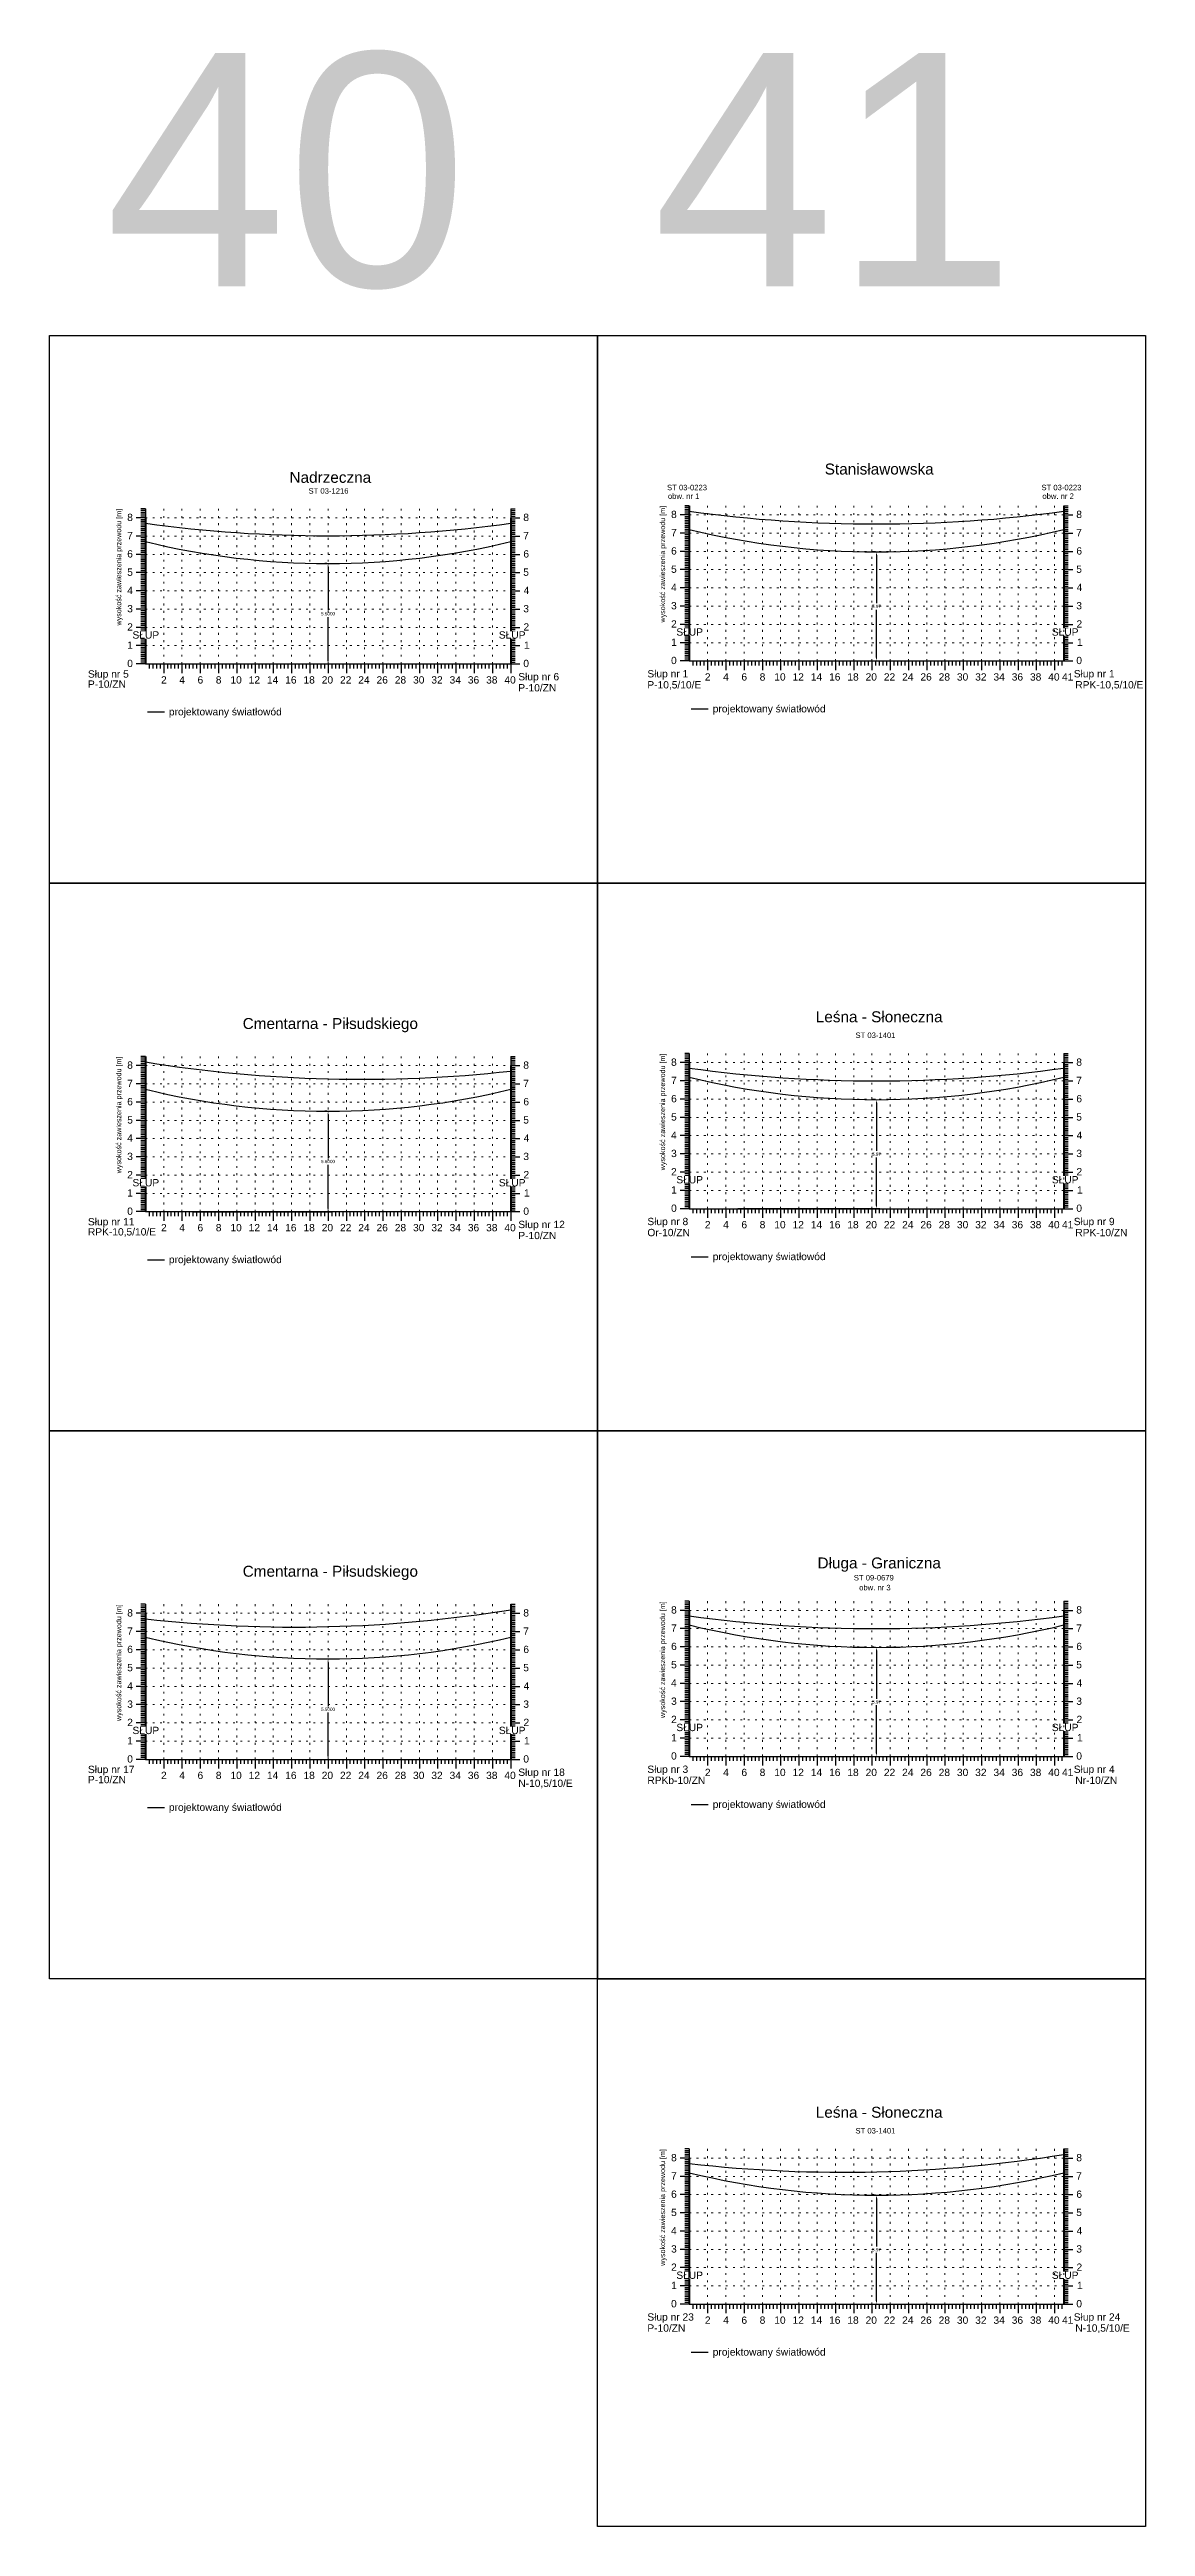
# Model space of a CAD drawing. Header units: metres. Extents: x -155 to 1812, y 681 to 886.
# Drawn here: x 864.5 to 924.5, y 740.5 to 876.2 of the extents above; entities that cross this region are included whole.
import ezdxf

# ---------------------------------------------------------------- set-up
doc = ezdxf.new("R2010")
doc.units = ezdxf.units.M
doc.header["$MEASUREMENT"] = 0
doc.linetypes.add('ACAD_ISO07W100', pattern=[3, 0, -3])
doc.layers.add('ramka', color=7, linetype='Continuous', plot=False)
doc.styles.get("Standard").update_dxf_attribs({"font": 'arial.ttf'})
doc.dimstyles.get("Standard").update_dxf_attribs({"dimtxt": 0.18, "dimasz": 0.18, "dimexe": 0.18, "dimexo": 0.0625, "dimgap": 0.09, "dimtad": 0, "dimtih": 1, "dimtoh": 1, "dimdec": 4, "dimzin": 0, "dimdsep": 46, "dimtxsty": 'Standard', "dimcen": 0.09, "dimadec": 0, "dimazin": 0, "dimtfac": 1, "dimtdec": 4, "dimtofl": 0, "dimtmove": 0, "dimatfit": 3, "dimfxl": 1, "dimtolj": 1, "dimtzin": 0, "dimarcsym": 0})

msp = doc.modelspace()

# ---------------------------------------------------------------- texts
at = {"lineweight": 25}
for s, p in [('40', (867.58131, 863.21103)), ('41', (897.58131, 863.21103))]:
    msp.add_text(s, height=12.782133, dxfattribs=at).set_placement(p)
for s, height, p in [('ST 03-1216', 0.3, (878.72056, 851.8574)), ('ST 03-0223', 0.3, (918.84942, 852.0455)), ('8', 0.4, (868.79431, 850.36019)), ('8', 0.4, (890.47996, 850.36019)), ('8', 0.4, (898.57088, 850.52324)), ('obw. nr 2', 0.3, (918.90063, 851.57191)), ('8', 0.4, (920.75653, 850.52324)), ('7', 0.4, (868.79431, 849.36019)), ('7', 0.4, (890.47696, 849.36019)), ('7', 0.4, (898.57088, 849.52324)), ('7', 0.4, (920.75353, 849.52324)), ('6', 0.4, (868.79431, 848.36019)), ('6', 0.4, (890.48269, 848.36019)), ('5', 0.4, (898.57088, 847.52324)), ('6', 0.4, (898.57088, 848.52324)), ('5', 0.4, (920.7538, 847.52324)), ('6', 0.4, (920.75926, 848.52324)), ('4', 0.4, (868.79431, 846.36019)), ('5', 0.4, (868.79431, 847.36019)), ('5', 0.4, (890.47723, 847.36019)), ('4', 0.4, (890.49797, 846.36019)), ('4', 0.4, (898.57088, 846.52324)), ('4', 0.4, (920.77454, 846.52324)), ('3', 0.4, (868.79431, 845.36019)), ('3', 0.4, (890.47996, 845.36019)), ('3', 0.4, (898.57088, 845.52324)), ('3', 0.4, (920.75653, 845.52324)), ('2', 0.4, (868.79431, 844.36019)), ('2', 0.4, (890.49115, 844.36019)), ('2', 0.4, (898.57088, 844.52324)), ('1', 0.4, (898.57088, 843.52324)), ('2', 0.4, (920.76772, 844.52324)), ('1', 0.4, (920.79637, 843.52324)), ('0', 0.4, (868.79431, 842.36019)), ('1', 0.4, (868.79431, 843.36019)), ('0', 0.4, (890.4816, 842.36019)), ('1', 0.4, (890.5198, 843.36019)), ('0', 0.4, (898.57088, 842.52324)), ('0', 0.4, (920.75817, 842.52324)), ('Słup nr 5', 0.4, (866.64265, 841.78381)), ('P-10/ZN', 0.4, (866.64427, 841.22886)), ('2', 0.4, (870.64476, 841.45861)), ('4', 0.4, (871.64476, 841.45861)), ('6', 0.4, (872.64476, 841.45861)), ('8', 0.4, (873.64476, 841.45861)), ('10', 0.4, (874.44476, 841.45861)), ('12', 0.4, (875.44476, 841.45861)), ('14', 0.4, (876.44476, 841.45861)), ('16', 0.4, (877.44476, 841.45861)), ('18', 0.4, (878.44476, 841.45861)), ('20', 0.4, (879.44476, 841.45861)), ('22', 0.4, (880.44476, 841.45861)), ('24', 0.4, (881.44476, 841.45861)), ('26', 0.4, (882.44476, 841.45861)), ('28', 0.4, (883.44476, 841.45861)), ('30', 0.4, (884.44476, 841.45861)), ('32', 0.4, (885.44476, 841.45861)), ('34', 0.4, (886.44476, 841.45861)), ('36', 0.4, (887.44476, 841.45861)), ('38', 0.4, (888.44476, 841.45861)), ('40', 0.4, (889.44476, 841.45861)), ('Słup nr 6', 0.4, (890.20721, 841.63237)), ('P-10/ZN', 0.4, (890.20721, 841.02748)), ('Słup nr 1', 0.4, (897.27289, 841.79542)), ('P-10,5/10/E', 0.4, (897.27289, 841.19053)), ('2', 0.4, (900.42133, 841.62166)), ('4', 0.4, (901.42133, 841.62166)), ('6', 0.4, (902.42133, 841.62166)), ('8', 0.4, (903.42133, 841.62166)), ('10', 0.4, (904.22133, 841.62166)), ('12', 0.4, (905.22133, 841.62166)), ('14', 0.4, (906.22133, 841.62166)), ('16', 0.4, (907.22133, 841.62166)), ('18', 0.4, (908.22133, 841.62166)), ('20', 0.4, (909.22133, 841.62166)), ('22', 0.4, (910.22133, 841.62166)), ('24', 0.4, (911.22133, 841.62166)), ('26', 0.4, (912.22133, 841.62166)), ('28', 0.4, (913.22133, 841.62166)), ('30', 0.4, (914.22133, 841.62166)), ('32', 0.4, (915.22133, 841.62166)), ('34', 0.4, (916.22133, 841.62166)), ('36', 0.4, (917.22133, 841.62166)), ('38', 0.4, (918.22133, 841.62166)), ('40', 0.4, (919.22133, 841.62166)), ('41', 0.4, (919.9749, 841.62166)), ('Słup nr 1', 0.4, (920.61874, 841.79542)), ('RPK-10,5/10/E', 0.4, (920.70225, 841.19053)), ('projektowany światłowód', 0.4, (871.07647, 839.7143)), ('projektowany światłowód', 0.4, (900.85304, 839.87735)), ('ST 03-1401', 0.3, (908.66671, 822.0455)), ('8', 0.4, (868.79431, 820.36019)), ('8', 0.4, (890.47996, 820.36019)), ('8', 0.4, (898.57088, 820.52324)), ('8', 0.4, (920.75653, 820.52324)), ('7', 0.4, (868.79431, 819.36019)), ('7', 0.4, (890.47696, 819.36019)), ('7', 0.4, (898.57088, 819.52324)), ('7', 0.4, (920.75353, 819.52324)), ('6', 0.4, (868.79431, 818.36019)), ('6', 0.4, (890.48269, 818.36019)), ('6', 0.4, (898.57088, 818.52324)), ('6', 0.4, (920.75926, 818.52324)), ('4', 0.4, (868.79431, 816.36019)), ('5', 0.4, (868.79431, 817.36019)), ('5', 0.4, (890.47723, 817.36019)), ('4', 0.4, (890.49797, 816.36019)), ('4', 0.4, (898.57088, 816.52324)), ('5', 0.4, (898.57088, 817.52324)), ('5', 0.4, (920.7538, 817.52324)), ('4', 0.4, (920.77454, 816.52324)), ('3', 0.4, (868.79431, 815.36019)), ('3', 0.4, (890.47996, 815.36019)), ('3', 0.4, (898.57088, 815.52324)), ('3', 0.4, (920.75653, 815.52324)), ('2', 0.4, (868.79431, 814.36019)), ('2', 0.4, (890.49115, 814.36019)), ('2', 0.4, (898.57088, 814.52324)), ('2', 0.4, (920.76772, 814.52324)), ('0', 0.4, (868.79431, 812.36019)), ('1', 0.4, (868.79431, 813.36019)), ('0', 0.4, (890.4816, 812.36019)), ('1', 0.4, (890.5198, 813.36019)), ('0', 0.4, (898.57088, 812.52324)), ('1', 0.4, (898.57088, 813.52324)), ('0', 0.4, (920.75817, 812.52324)), ('1', 0.4, (920.79637, 813.52324)), ('Słup nr 11', 0.4, (866.64265, 811.78381)), ('RPK-10,5/10/E', 0.4, (866.64427, 811.22886)), ('2', 0.4, (870.64476, 811.45861)), ('4', 0.4, (871.64476, 811.45861)), ('6', 0.4, (872.64476, 811.45861)), ('8', 0.4, (873.64476, 811.45861)), ('10', 0.4, (874.44476, 811.45861)), ('12', 0.4, (875.44476, 811.45861)), ('14', 0.4, (876.44476, 811.45861)), ('16', 0.4, (877.44476, 811.45861)), ('18', 0.4, (878.44476, 811.45861)), ('20', 0.4, (879.44476, 811.45861)), ('22', 0.4, (880.44476, 811.45861)), ('24', 0.4, (881.44476, 811.45861)), ('26', 0.4, (882.44476, 811.45861)), ('28', 0.4, (883.44476, 811.45861)), ('30', 0.4, (884.44476, 811.45861)), ('32', 0.4, (885.44476, 811.45861)), ('34', 0.4, (886.44476, 811.45861)), ('36', 0.4, (887.44476, 811.45861)), ('38', 0.4, (888.44476, 811.45861)), ('40', 0.4, (889.44476, 811.45861)), ('Słup nr 12', 0.4, (890.20721, 811.63237)), ('P-10/ZN', 0.4, (890.20721, 811.02748)), ('Słup nr 8', 0.4, (897.27289, 811.79542)), ('Or-10/ZN', 0.4, (897.27289, 811.19053)), ('2', 0.4, (900.42133, 811.62166)), ('4', 0.4, (901.42133, 811.62166)), ('6', 0.4, (902.42133, 811.62166)), ('8', 0.4, (903.42133, 811.62166)), ('10', 0.4, (904.22133, 811.62166)), ('12', 0.4, (905.22133, 811.62166)), ('14', 0.4, (906.22133, 811.62166)), ('16', 0.4, (907.22133, 811.62166)), ('18', 0.4, (908.22133, 811.62166)), ('20', 0.4, (909.22133, 811.62166)), ('22', 0.4, (910.22133, 811.62166)), ('24', 0.4, (911.22133, 811.62166)), ('26', 0.4, (912.22133, 811.62166)), ('28', 0.4, (913.22133, 811.62166)), ('30', 0.4, (914.22133, 811.62166)), ('32', 0.4, (915.22133, 811.62166)), ('34', 0.4, (916.22133, 811.62166)), ('36', 0.4, (917.22133, 811.62166)), ('38', 0.4, (918.22133, 811.62166)), ('40', 0.4, (919.22133, 811.62166)), ('41', 0.4, (919.9749, 811.62166)), ('Słup nr 9', 0.4, (920.61874, 811.79542)), ('RPK-10/ZN', 0.4, (920.70225, 811.19053)), ('projektowany światłowód', 0.4, (871.07647, 809.7143)), ('projektowany światłowód', 0.4, (900.85304, 809.87735)), ('ST 09-0679', 0.3, (908.57648, 792.33467)), ('8', 0.4, (898.57088, 790.52324)), ('obw. nr 3', 0.3, (908.86785, 791.79356)), ('8', 0.4, (920.75653, 790.52324)), ('8', 0.4, (868.79431, 790.36019)), ('7', 0.4, (868.79431, 789.36019)), ('8', 0.4, (890.47996, 790.36019)), ('7', 0.4, (890.47696, 789.36019)), ('7', 0.4, (898.57088, 789.52324)), ('7', 0.4, (920.75353, 789.52324)), ('6', 0.4, (868.79431, 788.36019)), ('6', 0.4, (890.48269, 788.36019)), ('6', 0.4, (898.57088, 788.52324)), ('6', 0.4, (920.75926, 788.52324)), ('5', 0.4, (868.79431, 787.36019)), ('5', 0.4, (890.47723, 787.36019)), ('4', 0.4, (898.57088, 786.52324)), ('5', 0.4, (898.57088, 787.52324)), ('5', 0.4, (920.7538, 787.52324)), ('4', 0.4, (920.77454, 786.52324)), ('4', 0.4, (868.79431, 786.36019)), ('3', 0.4, (868.79431, 785.36019)), ('3', 0.4, (890.47996, 785.36019)), ('4', 0.4, (890.49797, 786.36019)), ('3', 0.4, (898.57088, 785.52324)), ('3', 0.4, (920.75653, 785.52324)), ('2', 0.4, (868.79431, 784.36019)), ('2', 0.4, (890.49115, 784.36019)), ('2', 0.4, (898.57088, 784.52324)), ('2', 0.4, (920.76772, 784.52324)), ('1', 0.4, (868.79431, 783.36019)), ('1', 0.4, (890.5198, 783.36019)), ('0', 0.4, (898.57088, 782.52324)), ('1', 0.4, (898.57088, 783.52324)), ('0', 0.4, (920.75817, 782.52324)), ('1', 0.4, (920.79637, 783.52324)), ('Słup nr 17', 0.4, (866.64265, 781.78381)), ('P-10/ZN', 0.4, (866.64427, 781.22886)), ('0', 0.4, (868.79431, 782.36019)), ('2', 0.4, (870.64476, 781.45861)), ('4', 0.4, (871.64476, 781.45861)), ('6', 0.4, (872.64476, 781.45861)), ('8', 0.4, (873.64476, 781.45861)), ('10', 0.4, (874.44476, 781.45861)), ('12', 0.4, (875.44476, 781.45861)), ('14', 0.4, (876.44476, 781.45861)), ('16', 0.4, (877.44476, 781.45861)), ('18', 0.4, (878.44476, 781.45861)), ('20', 0.4, (879.44476, 781.45861)), ('22', 0.4, (880.44476, 781.45861)), ('24', 0.4, (881.44476, 781.45861)), ('26', 0.4, (882.44476, 781.45861)), ('28', 0.4, (883.44476, 781.45861)), ('30', 0.4, (884.44476, 781.45861)), ('32', 0.4, (885.44476, 781.45861)), ('34', 0.4, (886.44476, 781.45861)), ('36', 0.4, (887.44476, 781.45861)), ('38', 0.4, (888.44476, 781.45861)), ('40', 0.4, (889.44476, 781.45861)), ('Słup nr 18', 0.4, (890.20721, 781.63237)), ('N-10,5/10/E', 0.4, (890.20721, 781.02748)), ('0', 0.4, (890.4816, 782.36019)), ('Słup nr 3', 0.4, (897.27289, 781.79542)), ('RPKb-10/ZN', 0.4, (897.27289, 781.19053)), ('2', 0.4, (900.42133, 781.62166)), ('4', 0.4, (901.42133, 781.62166)), ('6', 0.4, (902.42133, 781.62166)), ('8', 0.4, (903.42133, 781.62166)), ('10', 0.4, (904.22133, 781.62166)), ('12', 0.4, (905.22133, 781.62166)), ('14', 0.4, (906.22133, 781.62166)), ('16', 0.4, (907.22133, 781.62166)), ('18', 0.4, (908.22133, 781.62166)), ('20', 0.4, (909.22133, 781.62166)), ('22', 0.4, (910.22133, 781.62166)), ('24', 0.4, (911.22133, 781.62166)), ('26', 0.4, (912.22133, 781.62166)), ('28', 0.4, (913.22133, 781.62166)), ('30', 0.4, (914.22133, 781.62166)), ('32', 0.4, (915.22133, 781.62166)), ('34', 0.4, (916.22133, 781.62166)), ('36', 0.4, (917.22133, 781.62166)), ('38', 0.4, (918.22133, 781.62166)), ('40', 0.4, (919.22133, 781.62166)), ('41', 0.4, (919.9749, 781.62166)), ('Słup nr 4', 0.4, (920.61874, 781.79542)), ('Nr-10/ZN', 0.4, (920.70225, 781.19053)), ('projektowany światłowód', 0.4, (871.07647, 779.7143)), ('projektowany światłowód', 0.4, (900.85304, 779.87735)), ('ST 03-1401', 0.3, (908.66671, 762.0455)), ('8', 0.4, (898.57088, 760.52324)), ('7', 0.4, (898.57088, 759.52324)), ('8', 0.4, (920.75653, 760.52324)), ('7', 0.4, (920.75353, 759.52324)), ('6', 0.4, (898.57088, 758.52324)), ('6', 0.4, (920.75926, 758.52324)), ('5', 0.4, (898.57088, 757.52324)), ('5', 0.4, (920.7538, 757.52324)), ('4', 0.4, (898.57088, 756.52324)), ('3', 0.4, (898.57088, 755.52324)), ('3', 0.4, (920.75653, 755.52324)), ('4', 0.4, (920.77454, 756.52324)), ('2', 0.4, (898.57088, 754.52324)), ('2', 0.4, (920.76772, 754.52324)), ('0', 0.4, (898.57088, 752.52324)), ('1', 0.4, (898.57088, 753.52324)), ('0', 0.4, (920.75817, 752.52324)), ('1', 0.4, (920.79637, 753.52324)), ('Słup nr 23', 0.4, (897.27289, 751.79542)), ('P-10/ZN', 0.4, (897.27289, 751.19053)), ('2', 0.4, (900.42133, 751.62166)), ('4', 0.4, (901.42133, 751.62166)), ('6', 0.4, (902.42133, 751.62166)), ('8', 0.4, (903.42133, 751.62166)), ('10', 0.4, (904.22133, 751.62166)), ('12', 0.4, (905.22133, 751.62166)), ('14', 0.4, (906.22133, 751.62166)), ('16', 0.4, (907.22133, 751.62166)), ('18', 0.4, (908.22133, 751.62166)), ('20', 0.4, (909.22133, 751.62166)), ('22', 0.4, (910.22133, 751.62166)), ('24', 0.4, (911.22133, 751.62166)), ('26', 0.4, (912.22133, 751.62166)), ('28', 0.4, (913.22133, 751.62166)), ('30', 0.4, (914.22133, 751.62166)), ('32', 0.4, (915.22133, 751.62166)), ('34', 0.4, (916.22133, 751.62166)), ('36', 0.4, (917.22133, 751.62166)), ('38', 0.4, (918.22133, 751.62166)), ('40', 0.4, (919.22133, 751.62166)), ('41', 0.4, (919.9749, 751.62166)), ('Słup nr 24', 0.4, (920.61874, 751.79542)), ('N-10,5/10/E', 0.4, (920.70225, 751.19053)), ('projektowany światłowód', 0.4, (900.85304, 749.87735))]:
    msp.add_text(s, height=height).set_placement(p)
at = {"lineweight": 25, "char_height": 0.6, "attachment_point": 5}
for s, insert, width in [('Stanisławowska', (909.9664, 853.20379), 9.5967258), ('Nadrzeczna', (879.91507, 852.74872), 11.8739921), ('Leśna - Słoneczna', (909.9664, 823.20379), 9.5967258), ('Cmentarna - Piłsudskiego', (879.91507, 822.74872), 11.8739921), ('Długa - Graniczna', (909.9664, 793.20379), 9.5967258), ('Cmentarna - Piłsudskiego', (879.91507, 792.74872), 11.8739921), ('Leśna - Słoneczna', (909.9664, 763.20379), 9.5967258)]:
    msp.add_mtext(s, dxfattribs=dict(at, insert=insert, width=width))

# ---------------------------------------------------------------- blocks, each defined once
blk = doc.blocks.new('*D205')
at = {"color": 0, "lineweight": -2}
for p, q in [((879.73, 848.03), (879.61, 848.03)), ((879.79, 847.85), (879.79, 845.47)), ((879.79, 842.71), (879.79, 845.1)), ((872.45, 842.53), (879.97, 842.53))]:
    blk.add_line(p, q, dxfattribs=at)
at = {"color": 0}
for points in [[(879.82, 847.85), (879.76, 847.85), (879.79, 848.03)], [(879.76, 842.71), (879.82, 842.71), (879.79, 842.53)]]:
    blk.add_solid(points, dxfattribs=at)
at = {"layer": 'Defpoints', "color": 0}
for p in [(879.79, 848.03), (872.39, 842.53), (879.79, 842.53)]:
    blk.add_point(p, dxfattribs=at)
at = {"color": 0, "lineweight": 25, "insert": (879.79, 845.28), "char_height": 0.18, "attachment_point": 5}
blk.add_mtext('\\A1;5.5000', dxfattribs=at)
blk = doc.blocks.new('*D283')
at = {"color": 0, "lineweight": -2}
for p, q in [((879.73, 818.03), (879.61, 818.03)), ((879.79, 817.85), (879.79, 815.47)), ((879.79, 812.71), (879.79, 815.1)), ((872.45, 812.53), (879.97, 812.53))]:
    blk.add_line(p, q, dxfattribs=at)
at = {"color": 0}
for points in [[(879.82, 817.85), (879.76, 817.85), (879.79, 818.03)], [(879.76, 812.71), (879.82, 812.71), (879.79, 812.53)]]:
    blk.add_solid(points, dxfattribs=at)
at = {"layer": 'Defpoints', "color": 0}
for p in [(879.79, 818.03), (872.39, 812.53), (879.79, 812.53)]:
    blk.add_point(p, dxfattribs=at)
at = {"color": 0, "lineweight": 25, "insert": (879.79, 815.28), "char_height": 0.18, "attachment_point": 5}
blk.add_mtext('\\A1;5.5000', dxfattribs=at)
blk = doc.blocks.new('*D266')
at = {"color": 0, "lineweight": -2}
for p, q in [((879.73, 788.03), (879.61, 788.03)), ((879.79, 787.85), (879.79, 785.47)), ((879.79, 782.71), (879.79, 785.1)), ((872.45, 782.53), (879.97, 782.53))]:
    blk.add_line(p, q, dxfattribs=at)
at = {"color": 0}
for points in [[(879.82, 787.85), (879.76, 787.85), (879.79, 788.03)], [(879.76, 782.71), (879.82, 782.71), (879.79, 782.53)]]:
    blk.add_solid(points, dxfattribs=at)
at = {"layer": 'Defpoints', "color": 0}
for p in [(879.79, 788.03), (872.39, 782.53), (879.79, 782.53)]:
    blk.add_point(p, dxfattribs=at)
at = {"color": 0, "lineweight": 25, "insert": (879.79, 785.28), "char_height": 0.18, "attachment_point": 5}
blk.add_mtext('\\A1;5.5000', dxfattribs=at)
blk = doc.blocks.new('*D188')
at = {"color": 0, "lineweight": -2}
for p, q in [((909.76, 848.67), (909.64, 848.67)), ((909.82, 848.49), (909.82, 845.86)), ((909.82, 842.88), (909.82, 845.5)), ((902.23, 842.7), (910, 842.7))]:
    blk.add_line(p, q, dxfattribs=at)
at = {"color": 0}
for points in [[(909.85, 848.49), (909.79, 848.49), (909.82, 848.67)], [(909.79, 842.88), (909.85, 842.88), (909.82, 842.7)]]:
    blk.add_solid(points, dxfattribs=at)
at = {"layer": 'Defpoints', "color": 0}
for p in [(909.82, 848.67), (902.17, 842.7), (909.82, 842.7)]:
    blk.add_point(p, dxfattribs=at)
at = {"color": 0, "lineweight": 25, "insert": (909.82, 845.68), "char_height": 0.18, "attachment_point": 5}
blk.add_mtext('\\A1;5.97', dxfattribs=at)
blk = doc.blocks.new('*D356')
at = {"color": 0, "lineweight": -2}
for p, q in [((909.76, 818.67), (909.64, 818.67)), ((909.82, 818.49), (909.82, 815.86)), ((909.82, 812.88), (909.82, 815.5)), ((902.23, 812.7), (910, 812.7))]:
    blk.add_line(p, q, dxfattribs=at)
at = {"color": 0}
for points in [[(909.85, 818.49), (909.79, 818.49), (909.82, 818.67)], [(909.79, 812.88), (909.85, 812.88), (909.82, 812.7)]]:
    blk.add_solid(points, dxfattribs=at)
at = {"layer": 'Defpoints', "color": 0}
for p in [(909.82, 818.67), (902.17, 812.7), (909.82, 812.7)]:
    blk.add_point(p, dxfattribs=at)
at = {"color": 0, "lineweight": 25, "insert": (909.82, 815.68), "char_height": 0.18, "attachment_point": 5}
blk.add_mtext('\\A1;5.97', dxfattribs=at)
blk = doc.blocks.new('*D275')
at = {"color": 0, "lineweight": -2}
for p, q in [((909.76, 788.67), (909.64, 788.67)), ((909.82, 788.49), (909.82, 785.86)), ((909.82, 782.88), (909.82, 785.5)), ((902.23, 782.7), (910, 782.7))]:
    blk.add_line(p, q, dxfattribs=at)
at = {"color": 0}
for points in [[(909.85, 788.49), (909.79, 788.49), (909.82, 788.67)], [(909.79, 782.88), (909.85, 782.88), (909.82, 782.7)]]:
    blk.add_solid(points, dxfattribs=at)
at = {"layer": 'Defpoints', "color": 0}
for p in [(909.82, 788.67), (902.17, 782.7), (909.82, 782.7)]:
    blk.add_point(p, dxfattribs=at)
at = {"color": 0, "lineweight": 25, "insert": (909.82, 785.68), "char_height": 0.18, "attachment_point": 5}
blk.add_mtext('\\A1;5.97', dxfattribs=at)
blk = doc.blocks.new('*D321')
at = {"color": 0, "lineweight": -2}
for p, q in [((909.76, 758.67), (909.64, 758.67)), ((909.82, 758.49), (909.82, 755.86)), ((909.82, 752.88), (909.82, 755.5)), ((902.23, 752.7), (910, 752.7))]:
    blk.add_line(p, q, dxfattribs=at)
at = {"color": 0}
for points in [[(909.85, 758.49), (909.79, 758.49), (909.82, 758.67)], [(909.79, 752.88), (909.85, 752.88), (909.82, 752.7)]]:
    blk.add_solid(points, dxfattribs=at)
at = {"layer": 'Defpoints', "color": 0}
for p in [(909.82, 758.67), (902.17, 752.7), (909.82, 752.7)]:
    blk.add_point(p, dxfattribs=at)
at = {"color": 0, "lineweight": 25, "insert": (909.82, 755.68), "char_height": 0.18, "attachment_point": 5}
blk.add_mtext('\\A1;5.97', dxfattribs=at)

# ---------------------------------------------------------------- dimensions: what is measured, and where the dimension line sits
at = {"lineweight": 25}
for base, p1, p2, picture, middle in [((879.79157, 842.53428), (879.79157, 848.03428), (872.39157, 842.53428), '*D205', (879.79157, 845.28428)), ((879.79157, 812.53428), (879.79157, 818.03428), (872.39157, 812.53428), '*D283', (879.79157, 815.28428)), ((879.79157, 782.53428), (879.79157, 788.03428), (872.39157, 782.53428), '*D266', (879.79157, 785.28428))]:
    dim = msp.add_linear_dim(base=base, p1=p1, p2=p2, angle=90, dimstyle='Standard', dxfattribs=at)
    dim.commit()
    dim.dimension.update_dxf_attribs({"geometry": picture, "text_midpoint": middle})
for base, p1, p2, picture, middle in [((909.81814, 842.69734), (909.81814, 848.66734), (902.16814, 842.69734), '*D188', (909.81814, 845.68234)), ((909.81814, 812.69734), (909.81814, 818.66734), (902.16814, 812.69734), '*D356', (909.81814, 815.68234)), ((909.81814, 782.69734), (909.81814, 788.66734), (902.16814, 782.69734), '*D275', (909.81814, 785.68234)), ((909.81814, 752.69734), (909.81814, 758.66734), (902.16814, 752.69734), '*D321', (909.81814, 755.68234))]:
    dim = msp.add_linear_dim(base=base, p1=p1, p2=p2, angle=90, text='5.97', dimstyle='Standard', override={"dimtxsty": 'Standard'}, dxfattribs=at)
    dim.commit()
    dim.dimension.update_dxf_attribs({"geometry": picture, "text_midpoint": middle})

# ---------------------------------------------------------------- linework, layer by layer
for p, q in [((869.79157, 851.03428), (869.54157, 851.03428)), ((869.79157, 850.93428), (869.54157, 850.93428)), ((869.79157, 850.83428), (869.54157, 850.83428)), ((869.79157, 850.73428), (869.54157, 850.73428)), ((869.79157, 850.63428), (869.54157, 850.63428)), ((869.79157, 851.03428), (869.79157, 842.53428)), ((889.79157, 851.03428), (889.79157, 842.53428)), ((889.79157, 851.03428), (890.04157, 851.03428)), ((889.79157, 850.93428), (890.04157, 850.93428)), ((889.79157, 850.83428), (890.04157, 850.83428)), ((889.79157, 850.73428), (890.04157, 850.73428)), ((889.79157, 850.63428), (890.04157, 850.63428)), ((899.56814, 850.69734), (899.06814, 850.69734)), ((899.56814, 850.69734), (899.06814, 850.69734)), ((899.56814, 851.19734), (899.31814, 851.19734)), ((899.56814, 851.09734), (899.31814, 851.09734)), ((899.56814, 850.99734), (899.31814, 850.99734)), ((899.56814, 850.89734), (899.31814, 850.89734)), ((899.56814, 850.79734), (899.31814, 850.79734)), ((899.56814, 851.19734), (899.56814, 842.69734)), ((920.06814, 851.19734), (920.06814, 842.69734)), ((920.06814, 851.19734), (920.31814, 851.19734)), ((920.06814, 851.09734), (920.31814, 851.09734)), ((920.06814, 850.99734), (920.31814, 850.99734)), ((920.06814, 850.89734), (920.31814, 850.89734)), ((920.06814, 850.79734), (920.31814, 850.79734)), ((920.06814, 850.69734), (920.56814, 850.69734)), ((920.06814, 850.69734), (920.56814, 850.69734)), ((869.79157, 850.53428), (869.29157, 850.53428)), ((869.79157, 850.53428), (869.29157, 850.53428)), ((869.79157, 849.53428), (869.29157, 849.53428)), ((869.79157, 849.53428), (869.29157, 849.53428)), ((869.79157, 850.43428), (869.54157, 850.43428)), ((869.79157, 850.33428), (869.54157, 850.33428)), ((869.79157, 850.23428), (869.54157, 850.23428)), ((869.79157, 850.13428), (869.54157, 850.13428)), ((869.79157, 850.03428), (869.54157, 850.03428)), ((869.79157, 849.93428), (869.54157, 849.93428)), ((869.79157, 849.83428), (869.54157, 849.83428)), ((869.79157, 849.73428), (869.54157, 849.73428)), ((869.79157, 849.63428), (869.54157, 849.63428)), ((869.79157, 849.43428), (869.54157, 849.43428)), ((869.79157, 849.33428), (869.54157, 849.33428)), ((889.79157, 850.53428), (890.29157, 850.53428)), ((889.79157, 850.53428), (890.29157, 850.53428)), ((889.79157, 850.43428), (890.04157, 850.43428)), ((889.79157, 850.33428), (890.04157, 850.33428)), ((889.79157, 850.23428), (890.04157, 850.23428)), ((889.79157, 850.13428), (890.04157, 850.13428)), ((889.79157, 850.03428), (890.04157, 850.03428)), ((889.79157, 849.93428), (890.04157, 849.93428)), ((889.79157, 849.83428), (890.04157, 849.83428)), ((889.79157, 849.73428), (890.04157, 849.73428)), ((889.79157, 849.63428), (890.04157, 849.63428)), ((889.79157, 849.53428), (890.29157, 849.53428)), ((889.79157, 849.53428), (890.29157, 849.53428)), ((889.79157, 849.43428), (890.04157, 849.43428)), ((889.79157, 849.33428), (890.04157, 849.33428)), ((899.56814, 849.69734), (899.06814, 849.69734)), ((899.56814, 849.69734), (899.06814, 849.69734)), ((899.56814, 850.59734), (899.31814, 850.59734)), ((899.56814, 850.49734), (899.31814, 850.49734)), ((899.56814, 850.39734), (899.31814, 850.39734)), ((899.56814, 850.29734), (899.31814, 850.29734)), ((899.56814, 850.19734), (899.31814, 850.19734)), ((899.56814, 850.09734), (899.31814, 850.09734)), ((899.56814, 849.99734), (899.31814, 849.99734)), ((899.56814, 849.89734), (899.31814, 849.89734)), ((899.56814, 849.79734), (899.31814, 849.79734)), ((899.56814, 849.59734), (899.31814, 849.59734)), ((899.56814, 849.49734), (899.31814, 849.49734)), ((899.56814, 849.39734), (899.31814, 849.39734)), ((899.56814, 849.29734), (899.31814, 849.29734)), ((920.06814, 850.59734), (920.31814, 850.59734)), ((920.06814, 850.49734), (920.31814, 850.49734)), ((920.06814, 850.39734), (920.31814, 850.39734)), ((920.06814, 850.29734), (920.31814, 850.29734)), ((920.06814, 850.19734), (920.31814, 850.19734)), ((920.06814, 850.09734), (920.31814, 850.09734)), ((920.06814, 849.99734), (920.31814, 849.99734)), ((920.06814, 849.89734), (920.31814, 849.89734)), ((920.06814, 849.79734), (920.31814, 849.79734)), ((920.06814, 849.69734), (920.56814, 849.69734)), ((920.06814, 849.69734), (920.56814, 849.69734)), ((920.06814, 849.59734), (920.31814, 849.59734)), ((920.06814, 849.49734), (920.31814, 849.49734)), ((920.06814, 849.39734), (920.31814, 849.39734)), ((920.06814, 849.29734), (920.31814, 849.29734)), ((869.79157, 848.53428), (869.29157, 848.53428)), ((869.79157, 848.53428), (869.29157, 848.53428)), ((869.79157, 849.23428), (869.54157, 849.23428)), ((869.79157, 849.13428), (869.54157, 849.13428)), ((869.79157, 849.03428), (869.54157, 849.03428)), ((869.79157, 848.93428), (869.54157, 848.93428)), ((869.79157, 848.83428), (869.54157, 848.83428)), ((869.79157, 848.73428), (869.54157, 848.73428)), ((869.79157, 848.63428), (869.54157, 848.63428)), ((869.79157, 848.43428), (869.54157, 848.43428)), ((869.79157, 848.33428), (869.54157, 848.33428)), ((869.79157, 848.23428), (869.54157, 848.23428)), ((869.79157, 848.13428), (869.54157, 848.13428)), ((869.79157, 848.03428), (869.54157, 848.03428)), ((869.79157, 847.93428), (869.54157, 847.93428)), ((889.79157, 849.23428), (890.04157, 849.23428)), ((889.79157, 849.13428), (890.04157, 849.13428)), ((889.79157, 849.03428), (890.04157, 849.03428)), ((889.79157, 848.93428), (890.04157, 848.93428)), ((889.79157, 848.83428), (890.04157, 848.83428)), ((889.79157, 848.73428), (890.04157, 848.73428)), ((889.79157, 848.63428), (890.04157, 848.63428)), ((889.79157, 848.53428), (890.29157, 848.53428)), ((889.79157, 848.53428), (890.29157, 848.53428)), ((889.79157, 848.43428), (890.04157, 848.43428)), ((889.79157, 848.33428), (890.04157, 848.33428)), ((889.79157, 848.23428), (890.04157, 848.23428)), ((889.79157, 848.13428), (890.04157, 848.13428)), ((889.79157, 848.03428), (890.04157, 848.03428)), ((889.79157, 847.93428), (890.04157, 847.93428)), ((899.56814, 848.69734), (899.06814, 848.69734)), ((899.56814, 848.69734), (899.06814, 848.69734)), ((899.56814, 849.19734), (899.31814, 849.19734)), ((899.56814, 849.09734), (899.31814, 849.09734)), ((899.56814, 848.99734), (899.31814, 848.99734)), ((899.56814, 848.89734), (899.31814, 848.89734)), ((899.56814, 848.79734), (899.31814, 848.79734)), ((899.56814, 848.59734), (899.31814, 848.59734)), ((899.56814, 848.49734), (899.31814, 848.49734)), ((899.56814, 848.39734), (899.31814, 848.39734)), ((899.56814, 848.29734), (899.31814, 848.29734)), ((899.56814, 848.19734), (899.31814, 848.19734)), ((899.56814, 848.09734), (899.31814, 848.09734)), ((899.56814, 847.99734), (899.31814, 847.99734)), ((899.56814, 847.89734), (899.31814, 847.89734)), ((920.06814, 849.19734), (920.31814, 849.19734)), ((920.06814, 849.09734), (920.31814, 849.09734)), ((920.06814, 848.99734), (920.31814, 848.99734)), ((920.06814, 848.89734), (920.31814, 848.89734)), ((920.06814, 848.79734), (920.31814, 848.79734)), ((920.06814, 848.69734), (920.56814, 848.69734)), ((920.06814, 848.69734), (920.56814, 848.69734)), ((920.06814, 848.59734), (920.31814, 848.59734)), ((920.06814, 848.49734), (920.31814, 848.49734)), ((920.06814, 848.39734), (920.31814, 848.39734)), ((920.06814, 848.29734), (920.31814, 848.29734)), ((920.06814, 848.19734), (920.31814, 848.19734)), ((920.06814, 848.09734), (920.31814, 848.09734)), ((920.06814, 847.99734), (920.31814, 847.99734)), ((920.06814, 847.89734), (920.31814, 847.89734)), ((869.79157, 847.53428), (869.29157, 847.53428)), ((869.79157, 847.53428), (869.29157, 847.53428)), ((869.79157, 846.53428), (869.29157, 846.53428)), ((869.79157, 846.53428), (869.29157, 846.53428)), ((869.79157, 847.83428), (869.54157, 847.83428)), ((869.79157, 847.73428), (869.54157, 847.73428)), ((869.79157, 847.63428), (869.54157, 847.63428)), ((869.79157, 847.43428), (869.54157, 847.43428)), ((869.79157, 847.33428), (869.54157, 847.33428)), ((869.79157, 847.23428), (869.54157, 847.23428)), ((869.79157, 847.13428), (869.54157, 847.13428)), ((869.79157, 847.03428), (869.54157, 847.03428)), ((869.79157, 846.93428), (869.54157, 846.93428)), ((869.79157, 846.83428), (869.54157, 846.83428)), ((869.79157, 846.73428), (869.54157, 846.73428)), ((869.79157, 846.63428), (869.54157, 846.63428)), ((889.79157, 847.83428), (890.04157, 847.83428)), ((889.79157, 847.73428), (890.04157, 847.73428)), ((889.79157, 847.63428), (890.04157, 847.63428)), ((889.79157, 847.53428), (890.29157, 847.53428)), ((889.79157, 847.53428), (890.29157, 847.53428)), ((889.79157, 847.43428), (890.04157, 847.43428)), ((889.79157, 847.33428), (890.04157, 847.33428)), ((889.79157, 847.23428), (890.04157, 847.23428)), ((889.79157, 847.13428), (890.04157, 847.13428)), ((889.79157, 847.03428), (890.04157, 847.03428)), ((889.79157, 846.93428), (890.04157, 846.93428)), ((889.79157, 846.83428), (890.04157, 846.83428)), ((889.79157, 846.73428), (890.04157, 846.73428)), ((889.79157, 846.63428), (890.04157, 846.63428)), ((889.79157, 846.53428), (890.29157, 846.53428)), ((889.79157, 846.53428), (890.29157, 846.53428)), ((899.56814, 847.69734), (899.06814, 847.69734)), ((899.56814, 847.69734), (899.06814, 847.69734)), ((899.56814, 846.69734), (899.06814, 846.69734)), ((899.56814, 846.69734), (899.06814, 846.69734)), ((899.56814, 847.79734), (899.31814, 847.79734)), ((899.56814, 847.59734), (899.31814, 847.59734)), ((899.56814, 847.49734), (899.31814, 847.49734)), ((899.56814, 847.39734), (899.31814, 847.39734)), ((899.56814, 847.29734), (899.31814, 847.29734)), ((899.56814, 847.19734), (899.31814, 847.19734)), ((899.56814, 847.09734), (899.31814, 847.09734)), ((899.56814, 846.99734), (899.31814, 846.99734)), ((899.56814, 846.89734), (899.31814, 846.89734)), ((899.56814, 846.79734), (899.31814, 846.79734)), ((899.56814, 846.59734), (899.31814, 846.59734)), ((920.06814, 847.79734), (920.31814, 847.79734)), ((920.06814, 847.69734), (920.56814, 847.69734)), ((920.06814, 847.69734), (920.56814, 847.69734)), ((920.06814, 847.59734), (920.31814, 847.59734)), ((920.06814, 847.49734), (920.31814, 847.49734)), ((920.06814, 847.39734), (920.31814, 847.39734)), ((920.06814, 847.29734), (920.31814, 847.29734)), ((920.06814, 847.19734), (920.31814, 847.19734)), ((920.06814, 847.09734), (920.31814, 847.09734)), ((920.06814, 846.99734), (920.31814, 846.99734)), ((920.06814, 846.89734), (920.31814, 846.89734)), ((920.06814, 846.79734), (920.31814, 846.79734)), ((920.06814, 846.69734), (920.56814, 846.69734)), ((920.06814, 846.69734), (920.56814, 846.69734)), ((920.06814, 846.59734), (920.31814, 846.59734)), ((869.79157, 845.53428), (869.29157, 845.53428)), ((869.79157, 845.53428), (869.29157, 845.53428)), ((869.79157, 846.43428), (869.54157, 846.43428)), ((869.79157, 846.33428), (869.54157, 846.33428)), ((869.79157, 846.23428), (869.54157, 846.23428)), ((869.79157, 846.13428), (869.54157, 846.13428)), ((869.79157, 846.03428), (869.54157, 846.03428)), ((869.79157, 845.93428), (869.54157, 845.93428)), ((869.79157, 845.83428), (869.54157, 845.83428)), ((869.79157, 845.73428), (869.54157, 845.73428)), ((869.79157, 845.63428), (869.54157, 845.63428)), ((869.79157, 845.43428), (869.54157, 845.43428)), ((869.79157, 845.33428), (869.54157, 845.33428)), ((869.79157, 845.23428), (869.54157, 845.23428)), ((889.79157, 846.43428), (890.04157, 846.43428)), ((889.79157, 846.33428), (890.04157, 846.33428)), ((889.79157, 846.23428), (890.04157, 846.23428)), ((889.79157, 846.13428), (890.04157, 846.13428)), ((889.79157, 846.03428), (890.04157, 846.03428)), ((889.79157, 845.93428), (890.04157, 845.93428)), ((889.79157, 845.83428), (890.04157, 845.83428)), ((889.79157, 845.73428), (890.04157, 845.73428)), ((889.79157, 845.63428), (890.04157, 845.63428)), ((889.79157, 845.53428), (890.29157, 845.53428)), ((889.79157, 845.53428), (890.29157, 845.53428)), ((889.79157, 845.43428), (890.04157, 845.43428)), ((889.79157, 845.33428), (890.04157, 845.33428)), ((889.79157, 845.23428), (890.04157, 845.23428)), ((899.56814, 845.69734), (899.06814, 845.69734)), ((899.56814, 845.69734), (899.06814, 845.69734)), ((899.56814, 846.49734), (899.31814, 846.49734)), ((899.56814, 846.39734), (899.31814, 846.39734)), ((899.56814, 846.29734), (899.31814, 846.29734)), ((899.56814, 846.19734), (899.31814, 846.19734)), ((899.56814, 846.09734), (899.31814, 846.09734)), ((899.56814, 845.99734), (899.31814, 845.99734)), ((899.56814, 845.89734), (899.31814, 845.89734)), ((899.56814, 845.79734), (899.31814, 845.79734)), ((899.56814, 845.59734), (899.31814, 845.59734)), ((899.56814, 845.49734), (899.31814, 845.49734)), ((899.56814, 845.39734), (899.31814, 845.39734)), ((899.56814, 845.29734), (899.31814, 845.29734)), ((899.56814, 845.19734), (899.31814, 845.19734)), ((920.06814, 846.49734), (920.31814, 846.49734)), ((920.06814, 846.39734), (920.31814, 846.39734)), ((920.06814, 846.29734), (920.31814, 846.29734)), ((920.06814, 846.19734), (920.31814, 846.19734)), ((920.06814, 846.09734), (920.31814, 846.09734)), ((920.06814, 845.99734), (920.31814, 845.99734)), ((920.06814, 845.89734), (920.31814, 845.89734)), ((920.06814, 845.79734), (920.31814, 845.79734)), ((920.06814, 845.69734), (920.56814, 845.69734)), ((920.06814, 845.69734), (920.56814, 845.69734)), ((920.06814, 845.59734), (920.31814, 845.59734)), ((920.06814, 845.49734), (920.31814, 845.49734)), ((920.06814, 845.39734), (920.31814, 845.39734)), ((920.06814, 845.29734), (920.31814, 845.29734)), ((920.06814, 845.19734), (920.31814, 845.19734)), ((869.79157, 844.53428), (869.29157, 844.53428)), ((869.79157, 844.53428), (869.29157, 844.53428)), ((869.79157, 845.13428), (869.54157, 845.13428)), ((869.79157, 845.03428), (869.54157, 845.03428)), ((869.79157, 844.93428), (869.54157, 844.93428)), ((869.79157, 844.83428), (869.54157, 844.83428)), ((869.79157, 844.73428), (869.54157, 844.73428)), ((869.79157, 844.63428), (869.54157, 844.63428)), ((869.79157, 844.43428), (869.54157, 844.43428)), ((869.79157, 844.33428), (869.54157, 844.33428)), ((869.79157, 844.23428), (869.54157, 844.23428)), ((869.79157, 844.13428), (869.54157, 844.13428)), ((869.79157, 844.03428), (869.54157, 844.03428)), ((869.79157, 843.93428), (869.54157, 843.93428)), ((869.79157, 843.83428), (869.54157, 843.83428)), ((889.79157, 845.13428), (890.04157, 845.13428)), ((889.79157, 845.03428), (890.04157, 845.03428)), ((889.79157, 844.93428), (890.04157, 844.93428)), ((889.79157, 844.83428), (890.04157, 844.83428)), ((889.79157, 844.73428), (890.04157, 844.73428)), ((889.79157, 844.63428), (890.04157, 844.63428)), ((889.79157, 844.53428), (890.29157, 844.53428)), ((889.79157, 844.53428), (890.29157, 844.53428)), ((889.79157, 844.43428), (890.04157, 844.43428)), ((889.79157, 844.33428), (890.04157, 844.33428)), ((889.79157, 844.23428), (890.04157, 844.23428)), ((889.79157, 844.13428), (890.04157, 844.13428)), ((889.79157, 844.03428), (890.04157, 844.03428)), ((889.79157, 843.93428), (890.04157, 843.93428)), ((889.79157, 843.83428), (890.04157, 843.83428)), ((899.56814, 844.69734), (899.06814, 844.69734)), ((899.56814, 844.69734), (899.06814, 844.69734)), ((899.56814, 845.09734), (899.31814, 845.09734)), ((899.56814, 844.99734), (899.31814, 844.99734)), ((899.56814, 844.89734), (899.31814, 844.89734)), ((899.56814, 844.79734), (899.31814, 844.79734)), ((899.56814, 844.59734), (899.31814, 844.59734)), ((899.56814, 844.49734), (899.31814, 844.49734)), ((899.56814, 844.39734), (899.31814, 844.39734)), ((899.56814, 844.29734), (899.31814, 844.29734)), ((899.56814, 844.19734), (899.31814, 844.19734)), ((899.56814, 844.09734), (899.31814, 844.09734)), ((899.56814, 843.99734), (899.31814, 843.99734)), ((899.56814, 843.89734), (899.31814, 843.89734)), ((920.06814, 845.09734), (920.31814, 845.09734)), ((920.06814, 844.99734), (920.31814, 844.99734)), ((920.06814, 844.89734), (920.31814, 844.89734)), ((920.06814, 844.79734), (920.31814, 844.79734)), ((920.06814, 844.69734), (920.56814, 844.69734)), ((920.06814, 844.69734), (920.56814, 844.69734)), ((920.06814, 844.59734), (920.31814, 844.59734)), ((920.06814, 844.49734), (920.31814, 844.49734)), ((920.06814, 844.39734), (920.31814, 844.39734)), ((920.06814, 844.29734), (920.31814, 844.29734)), ((920.06814, 844.19734), (920.31814, 844.19734)), ((920.06814, 844.09734), (920.31814, 844.09734)), ((920.06814, 843.99734), (920.31814, 843.99734)), ((920.06814, 843.89734), (920.31814, 843.89734)), ((869.79157, 843.53428), (869.29157, 843.53428)), ((869.79157, 843.53428), (869.29157, 843.53428)), ((869.79157, 842.53428), (869.29157, 842.53428)), ((869.79157, 843.73428), (869.54157, 843.73428)), ((869.79157, 843.63428), (869.54157, 843.63428)), ((869.79157, 843.43428), (869.54157, 843.43428)), ((869.79157, 843.33428), (869.54157, 843.33428)), ((869.79157, 843.23428), (869.54157, 843.23428)), ((869.79157, 843.13428), (869.54157, 843.13428)), ((869.79157, 843.03428), (869.54157, 843.03428)), ((869.79157, 842.93428), (869.54157, 842.93428)), ((869.79157, 842.83428), (869.54157, 842.83428)), ((869.79157, 842.73428), (869.54157, 842.73428)), ((869.79157, 842.63428), (869.54157, 842.63428)), ((869.79157, 842.53428), (869.54157, 842.53428)), ((869.79157, 842.53428), (889.79157, 842.53428)), ((869.99157, 842.53428), (869.99157, 842.28428)), ((870.19157, 842.53428), (870.19157, 842.28428)), ((870.39157, 842.53428), (870.39157, 842.28428)), ((870.59157, 842.53428), (870.59157, 842.28428)), ((870.79157, 842.53428), (870.79157, 842.03428)), ((870.99157, 842.53428), (870.99157, 842.28428)), ((871.19157, 842.53428), (871.19157, 842.28428)), ((871.39157, 842.53428), (871.39157, 842.28428)), ((871.59157, 842.53428), (871.59157, 842.28428)), ((871.79157, 842.53428), (871.79157, 842.03428)), ((871.99157, 842.53428), (871.99157, 842.28428)), ((872.19157, 842.53428), (872.19157, 842.28428)), ((872.39157, 842.53428), (872.39157, 842.28428)), ((872.59157, 842.53428), (872.59157, 842.28428)), ((872.79157, 842.53428), (872.79157, 842.03428)), ((872.99157, 842.53428), (872.99157, 842.28428)), ((873.19157, 842.53428), (873.19157, 842.28428)), ((873.39157, 842.53428), (873.39157, 842.28428)), ((873.59157, 842.53428), (873.59157, 842.28428)), ((873.79157, 842.53428), (873.79157, 842.03428)), ((873.99157, 842.53428), (873.99157, 842.28428)), ((874.19157, 842.53428), (874.19157, 842.28428)), ((874.39157, 842.53428), (874.39157, 842.28428)), ((874.59157, 842.53428), (874.59157, 842.28428)), ((874.79157, 842.53428), (874.79157, 842.03428)), ((874.99157, 842.53428), (874.99157, 842.28428)), ((875.19157, 842.53428), (875.19157, 842.28428)), ((875.39157, 842.53428), (875.39157, 842.28428)), ((875.59157, 842.53428), (875.59157, 842.28428)), ((875.79157, 842.53428), (875.79157, 842.03428)), ((875.99157, 842.53428), (875.99157, 842.28428)), ((876.19157, 842.53428), (876.19157, 842.28428)), ((876.39157, 842.53428), (876.39157, 842.28428)), ((876.59157, 842.53428), (876.59157, 842.28428)), ((876.79157, 842.53428), (876.79157, 842.03428)), ((876.99157, 842.53428), (876.99157, 842.28428)), ((877.19157, 842.53428), (877.19157, 842.28428)), ((877.39157, 842.53428), (877.39157, 842.28428)), ((877.59157, 842.53428), (877.59157, 842.28428)), ((877.79157, 842.53428), (877.79157, 842.03428)), ((877.99157, 842.53428), (877.99157, 842.28428)), ((878.19157, 842.53428), (878.19157, 842.28428)), ((878.39157, 842.53428), (878.39157, 842.28428)), ((878.59157, 842.53428), (878.59157, 842.28428)), ((878.79157, 842.53428), (878.79157, 842.03428)), ((878.99157, 842.53428), (878.99157, 842.28428)), ((879.19157, 842.53428), (879.19157, 842.28428)), ((879.39157, 842.53428), (879.39157, 842.28428)), ((879.59157, 842.53428), (879.59157, 842.28428)), ((879.79157, 842.53428), (879.79157, 842.03428)), ((879.99157, 842.53428), (879.99157, 842.28428)), ((880.19157, 842.53428), (880.19157, 842.28428)), ((880.39157, 842.53428), (880.39157, 842.28428)), ((880.59157, 842.53428), (880.59157, 842.28428)), ((880.79157, 842.53428), (880.79157, 842.03428)), ((880.99157, 842.53428), (880.99157, 842.28428)), ((881.19157, 842.53428), (881.19157, 842.28428)), ((881.39157, 842.53428), (881.39157, 842.28428)), ((881.59157, 842.53428), (881.59157, 842.28428)), ((881.79157, 842.53428), (881.79157, 842.03428)), ((881.99157, 842.53428), (881.99157, 842.28428)), ((882.19157, 842.53428), (882.19157, 842.28428)), ((882.39157, 842.53428), (882.39157, 842.28428)), ((882.59157, 842.53428), (882.59157, 842.28428)), ((882.79157, 842.53428), (882.79157, 842.03428)), ((882.99157, 842.53428), (882.99157, 842.28428)), ((883.19157, 842.53428), (883.19157, 842.28428)), ((883.39157, 842.53428), (883.39157, 842.28428)), ((883.59157, 842.53428), (883.59157, 842.28428)), ((883.79157, 842.53428), (883.79157, 842.03428)), ((883.99157, 842.53428), (883.99157, 842.28428)), ((884.19157, 842.53428), (884.19157, 842.28428)), ((884.39157, 842.53428), (884.39157, 842.28428)), ((884.59157, 842.53428), (884.59157, 842.28428)), ((884.79157, 842.53428), (884.79157, 842.03428)), ((884.99157, 842.53428), (884.99157, 842.28428)), ((885.19157, 842.53428), (885.19157, 842.28428)), ((885.39157, 842.53428), (885.39157, 842.28428)), ((885.59157, 842.53428), (885.59157, 842.28428)), ((885.79157, 842.53428), (885.79157, 842.03428)), ((885.99157, 842.53428), (885.99157, 842.28428)), ((886.19157, 842.53428), (886.19157, 842.28428)), ((886.39157, 842.53428), (886.39157, 842.28428)), ((886.59157, 842.53428), (886.59157, 842.28428)), ((886.79157, 842.53428), (886.79157, 842.03428)), ((886.99157, 842.53428), (886.99157, 842.28428)), ((887.19157, 842.53428), (887.19157, 842.28428)), ((887.39157, 842.53428), (887.39157, 842.28428)), ((887.59157, 842.53428), (887.59157, 842.28428)), ((887.79157, 842.53428), (887.79157, 842.03428)), ((887.99157, 842.53428), (887.99157, 842.28428)), ((888.19157, 842.53428), (888.19157, 842.28428)), ((888.39157, 842.53428), (888.39157, 842.28428)), ((888.59157, 842.53428), (888.59157, 842.28428)), ((888.79157, 842.53428), (888.79157, 842.03428)), ((888.79157, 842.53428), (888.79157, 842.03428)), ((888.99157, 842.53428), (888.99157, 842.28428)), ((889.19157, 842.53428), (889.19157, 842.28428)), ((889.39157, 842.53428), (889.39157, 842.28428)), ((889.59157, 842.53428), (889.59157, 842.28428)), ((889.79157, 843.73428), (890.04157, 843.73428)), ((889.79157, 843.63428), (890.04157, 843.63428)), ((889.79157, 843.53428), (890.29157, 843.53428)), ((889.79157, 843.53428), (890.29157, 843.53428)), ((889.79157, 843.43428), (890.04157, 843.43428)), ((889.79157, 843.33428), (890.04157, 843.33428)), ((889.79157, 843.23428), (890.04157, 843.23428)), ((889.79157, 843.13428), (890.04157, 843.13428)), ((889.79157, 843.03428), (890.04157, 843.03428)), ((889.79157, 842.93428), (890.04157, 842.93428)), ((889.79157, 842.83428), (890.04157, 842.83428)), ((889.79157, 842.73428), (890.04157, 842.73428)), ((889.79157, 842.63428), (890.04157, 842.63428)), ((889.79157, 842.53428), (890.29157, 842.53428)), ((889.79157, 842.53428), (890.04157, 842.53428)), ((889.79157, 842.53428), (889.79157, 842.03428)), ((889.79157, 842.53428), (889.79157, 842.03428)), ((899.56814, 843.69734), (899.06814, 843.69734)), ((899.56814, 843.69734), (899.06814, 843.69734)), ((899.56814, 842.69734), (899.06814, 842.69734)), ((899.56814, 843.79734), (899.31814, 843.79734)), ((899.56814, 843.59734), (899.31814, 843.59734)), ((899.56814, 843.49734), (899.31814, 843.49734)), ((899.56814, 843.39734), (899.31814, 843.39734)), ((899.56814, 843.29734), (899.31814, 843.29734)), ((899.56814, 843.19734), (899.31814, 843.19734)), ((899.56814, 843.09734), (899.31814, 843.09734)), ((899.56814, 842.99734), (899.31814, 842.99734)), ((899.56814, 842.89734), (899.31814, 842.89734)), ((899.56814, 842.79734), (899.31814, 842.79734)), ((899.56814, 842.69734), (899.31814, 842.69734)), ((899.56814, 842.69734), (919.06814, 842.69734)), ((899.76814, 842.69734), (899.76814, 842.44734)), ((899.96814, 842.69734), (899.96814, 842.44734)), ((900.16814, 842.69734), (900.16814, 842.44734)), ((900.36814, 842.69734), (900.36814, 842.44734)), ((900.56814, 842.69734), (900.56814, 842.19734)), ((900.76814, 842.69734), (900.76814, 842.44734)), ((900.96814, 842.69734), (900.96814, 842.44734)), ((901.16814, 842.69734), (901.16814, 842.44734)), ((901.36814, 842.69734), (901.36814, 842.44734)), ((901.56814, 842.69734), (901.56814, 842.19734)), ((901.76814, 842.69734), (901.76814, 842.44734)), ((901.96814, 842.69734), (901.96814, 842.44734)), ((902.16814, 842.69734), (902.16814, 842.44734)), ((902.36814, 842.69734), (902.36814, 842.44734)), ((902.56814, 842.69734), (902.56814, 842.19734)), ((902.76814, 842.69734), (902.76814, 842.44734)), ((902.96814, 842.69734), (902.96814, 842.44734)), ((903.16814, 842.69734), (903.16814, 842.44734)), ((903.36814, 842.69734), (903.36814, 842.44734)), ((903.56814, 842.69734), (903.56814, 842.19734)), ((903.76814, 842.69734), (903.76814, 842.44734)), ((903.96814, 842.69734), (903.96814, 842.44734)), ((904.16814, 842.69734), (904.16814, 842.44734)), ((904.36814, 842.69734), (904.36814, 842.44734)), ((904.56814, 842.69734), (904.56814, 842.19734)), ((904.76814, 842.69734), (904.76814, 842.44734)), ((904.96814, 842.69734), (904.96814, 842.44734)), ((905.16814, 842.69734), (905.16814, 842.44734)), ((905.36814, 842.69734), (905.36814, 842.44734)), ((905.56814, 842.69734), (905.56814, 842.19734)), ((905.76814, 842.69734), (905.76814, 842.44734)), ((905.96814, 842.69734), (905.96814, 842.44734)), ((906.16814, 842.69734), (906.16814, 842.44734)), ((906.36814, 842.69734), (906.36814, 842.44734)), ((906.56814, 842.69734), (906.56814, 842.19734)), ((906.76814, 842.69734), (906.76814, 842.44734)), ((906.96814, 842.69734), (906.96814, 842.44734)), ((907.16814, 842.69734), (907.16814, 842.44734)), ((907.36814, 842.69734), (907.36814, 842.44734)), ((907.56814, 842.69734), (907.56814, 842.19734)), ((907.76814, 842.69734), (907.76814, 842.44734)), ((907.96814, 842.69734), (907.96814, 842.44734)), ((908.16814, 842.69734), (908.16814, 842.44734)), ((908.36814, 842.69734), (908.36814, 842.44734)), ((908.56814, 842.69734), (908.56814, 842.19734)), ((908.76814, 842.69734), (908.76814, 842.44734)), ((908.96814, 842.69734), (908.96814, 842.44734)), ((909.16814, 842.69734), (909.16814, 842.44734)), ((909.36814, 842.69734), (909.36814, 842.44734)), ((909.56814, 842.69734), (909.56814, 842.19734)), ((909.76814, 842.69734), (909.76814, 842.44734)), ((909.96814, 842.69734), (909.96814, 842.44734)), ((910.16814, 842.69734), (910.16814, 842.44734)), ((910.36814, 842.69734), (910.36814, 842.44734)), ((910.56814, 842.69734), (910.56814, 842.19734)), ((910.76814, 842.69734), (910.76814, 842.44734)), ((910.96814, 842.69734), (910.96814, 842.44734)), ((911.16814, 842.69734), (911.16814, 842.44734)), ((911.36814, 842.69734), (911.36814, 842.44734)), ((911.56814, 842.69734), (911.56814, 842.19734)), ((911.76814, 842.69734), (911.76814, 842.44734)), ((911.96814, 842.69734), (911.96814, 842.44734)), ((912.16814, 842.69734), (912.16814, 842.44734)), ((912.36814, 842.69734), (912.36814, 842.44734)), ((912.56814, 842.69734), (912.56814, 842.19734)), ((912.76814, 842.69734), (912.76814, 842.44734)), ((912.96814, 842.69734), (912.96814, 842.44734)), ((913.16814, 842.69734), (913.16814, 842.44734)), ((913.36814, 842.69734), (913.36814, 842.44734)), ((913.56814, 842.69734), (913.56814, 842.19734)), ((913.76814, 842.69734), (913.76814, 842.44734)), ((913.96814, 842.69734), (913.96814, 842.44734)), ((914.16814, 842.69734), (914.16814, 842.44734)), ((914.36814, 842.69734), (914.36814, 842.44734)), ((914.56814, 842.69734), (914.56814, 842.19734)), ((914.76814, 842.69734), (914.76814, 842.44734)), ((914.96814, 842.69734), (914.96814, 842.44734)), ((915.16814, 842.69734), (915.16814, 842.44734)), ((915.36814, 842.69734), (915.36814, 842.44734)), ((915.56814, 842.69734), (915.56814, 842.19734)), ((915.76814, 842.69734), (915.76814, 842.44734)), ((915.96814, 842.69734), (915.96814, 842.44734)), ((916.16814, 842.69734), (916.16814, 842.44734)), ((916.36814, 842.69734), (916.36814, 842.44734)), ((916.56814, 842.69734), (916.56814, 842.19734)), ((916.76814, 842.69734), (916.76814, 842.44734)), ((916.96814, 842.69734), (916.96814, 842.44734)), ((917.16814, 842.69734), (917.16814, 842.44734)), ((917.36814, 842.69734), (917.36814, 842.44734)), ((917.56814, 842.69734), (917.56814, 842.19734)), ((917.76814, 842.69734), (917.76814, 842.44734)), ((917.96814, 842.69734), (917.96814, 842.44734)), ((918.16814, 842.69734), (918.16814, 842.44734)), ((918.36814, 842.69734), (918.36814, 842.44734)), ((918.56814, 842.69734), (918.56814, 842.19734)), ((918.56814, 842.69734), (918.56814, 842.19734)), ((918.76814, 842.69734), (918.76814, 842.44734)), ((918.96814, 842.69734), (918.96814, 842.44734)), ((919.16814, 842.69734), (919.16814, 842.44734)), ((919.36814, 842.69734), (919.36814, 842.44734)), ((919.56814, 842.69734), (919.56814, 842.19734)), ((919.56814, 842.69734), (919.56814, 842.19734)), ((919.76814, 842.69734), (919.76814, 842.44734)), ((919.96814, 842.69734), (919.96814, 842.44734)), ((920.06814, 843.79734), (920.31814, 843.79734)), ((920.06814, 843.69734), (920.56814, 843.69734)), ((920.06814, 843.69734), (920.56814, 843.69734)), ((920.06814, 843.59734), (920.31814, 843.59734)), ((920.06814, 843.49734), (920.31814, 843.49734)), ((920.06814, 843.39734), (920.31814, 843.39734)), ((920.06814, 843.29734), (920.31814, 843.29734)), ((920.06814, 843.19734), (920.31814, 843.19734)), ((920.06814, 843.09734), (920.31814, 843.09734)), ((920.06814, 842.99734), (920.31814, 842.99734)), ((920.06814, 842.89734), (920.31814, 842.89734)), ((920.06814, 842.79734), (920.31814, 842.79734)), ((920.06814, 842.69734), (920.56814, 842.69734)), ((920.06814, 842.69734), (920.31814, 842.69734)), ((869.79157, 821.03428), (869.54157, 821.03428)), ((869.79157, 820.93428), (869.54157, 820.93428)), ((869.79157, 820.83428), (869.54157, 820.83428)), ((869.79157, 821.03428), (869.79157, 812.53428)), ((889.79157, 821.03428), (889.79157, 812.53428)), ((889.79157, 821.03428), (890.04157, 821.03428)), ((889.79157, 820.93428), (890.04157, 820.93428)), ((889.79157, 820.83428), (890.04157, 820.83428)), ((899.56814, 821.19734), (899.31814, 821.19734)), ((899.56814, 821.09734), (899.31814, 821.09734)), ((899.56814, 820.99734), (899.31814, 820.99734)), ((899.56814, 820.89734), (899.31814, 820.89734)), ((899.56814, 820.79734), (899.31814, 820.79734)), ((899.56814, 821.19734), (899.56814, 812.69734)), ((920.06814, 821.19734), (920.06814, 812.69734)), ((920.06814, 821.19734), (920.31814, 821.19734)), ((920.06814, 821.09734), (920.31814, 821.09734)), ((920.06814, 820.99734), (920.31814, 820.99734)), ((920.06814, 820.89734), (920.31814, 820.89734)), ((920.06814, 820.79734), (920.31814, 820.79734)), ((869.79157, 820.53428), (869.29157, 820.53428)), ((869.79157, 820.53428), (869.29157, 820.53428)), ((869.79157, 819.53428), (869.29157, 819.53428)), ((869.79157, 819.53428), (869.29157, 819.53428)), ((869.79157, 820.73428), (869.54157, 820.73428)), ((869.79157, 820.63428), (869.54157, 820.63428)), ((869.79157, 820.43428), (869.54157, 820.43428)), ((869.79157, 820.33428), (869.54157, 820.33428)), ((869.79157, 820.23428), (869.54157, 820.23428)), ((869.79157, 820.13428), (869.54157, 820.13428)), ((869.79157, 820.03428), (869.54157, 820.03428)), ((869.79157, 819.93428), (869.54157, 819.93428)), ((869.79157, 819.83428), (869.54157, 819.83428)), ((869.79157, 819.73428), (869.54157, 819.73428)), ((869.79157, 819.63428), (869.54157, 819.63428)), ((869.79157, 819.43428), (869.54157, 819.43428)), ((889.79157, 820.73428), (890.04157, 820.73428)), ((889.79157, 820.63428), (890.04157, 820.63428)), ((889.79157, 820.53428), (890.29157, 820.53428)), ((889.79157, 820.53428), (890.29157, 820.53428)), ((889.79157, 820.43428), (890.04157, 820.43428)), ((889.79157, 820.33428), (890.04157, 820.33428)), ((889.79157, 820.23428), (890.04157, 820.23428)), ((889.79157, 820.13428), (890.04157, 820.13428)), ((889.79157, 820.03428), (890.04157, 820.03428)), ((889.79157, 819.93428), (890.04157, 819.93428)), ((889.79157, 819.83428), (890.04157, 819.83428)), ((889.79157, 819.73428), (890.04157, 819.73428)), ((889.79157, 819.63428), (890.04157, 819.63428)), ((889.79157, 819.53428), (890.29157, 819.53428)), ((889.79157, 819.53428), (890.29157, 819.53428)), ((889.79157, 819.43428), (890.04157, 819.43428)), ((899.56814, 820.69734), (899.06814, 820.69734)), ((899.56814, 820.69734), (899.06814, 820.69734)), ((899.56814, 819.69734), (899.06814, 819.69734)), ((899.56814, 819.69734), (899.06814, 819.69734)), ((899.56814, 820.59734), (899.31814, 820.59734)), ((899.56814, 820.49734), (899.31814, 820.49734)), ((899.56814, 820.39734), (899.31814, 820.39734)), ((899.56814, 820.29734), (899.31814, 820.29734)), ((899.56814, 820.19734), (899.31814, 820.19734)), ((899.56814, 820.09734), (899.31814, 820.09734)), ((899.56814, 819.99734), (899.31814, 819.99734)), ((899.56814, 819.89734), (899.31814, 819.89734)), ((899.56814, 819.79734), (899.31814, 819.79734)), ((899.56814, 819.59734), (899.31814, 819.59734)), ((899.56814, 819.49734), (899.31814, 819.49734)), ((920.06814, 820.69734), (920.56814, 820.69734)), ((920.06814, 820.69734), (920.56814, 820.69734)), ((920.06814, 820.59734), (920.31814, 820.59734)), ((920.06814, 820.49734), (920.31814, 820.49734)), ((920.06814, 820.39734), (920.31814, 820.39734)), ((920.06814, 820.29734), (920.31814, 820.29734)), ((920.06814, 820.19734), (920.31814, 820.19734)), ((920.06814, 820.09734), (920.31814, 820.09734)), ((920.06814, 819.99734), (920.31814, 819.99734)), ((920.06814, 819.89734), (920.31814, 819.89734)), ((920.06814, 819.79734), (920.31814, 819.79734)), ((920.06814, 819.69734), (920.56814, 819.69734)), ((920.06814, 819.69734), (920.56814, 819.69734)), ((920.06814, 819.59734), (920.31814, 819.59734)), ((920.06814, 819.49734), (920.31814, 819.49734)), ((869.79157, 818.53428), (869.29157, 818.53428)), ((869.79157, 818.53428), (869.29157, 818.53428)), ((869.79157, 819.33428), (869.54157, 819.33428)), ((869.79157, 819.23428), (869.54157, 819.23428)), ((869.79157, 819.13428), (869.54157, 819.13428)), ((869.79157, 819.03428), (869.54157, 819.03428)), ((869.79157, 818.93428), (869.54157, 818.93428)), ((869.79157, 818.83428), (869.54157, 818.83428)), ((869.79157, 818.73428), (869.54157, 818.73428)), ((869.79157, 818.63428), (869.54157, 818.63428)), ((869.79157, 818.43428), (869.54157, 818.43428)), ((869.79157, 818.33428), (869.54157, 818.33428)), ((869.79157, 818.23428), (869.54157, 818.23428)), ((869.79157, 818.13428), (869.54157, 818.13428)), ((889.79157, 819.33428), (890.04157, 819.33428)), ((889.79157, 819.23428), (890.04157, 819.23428)), ((889.79157, 819.13428), (890.04157, 819.13428)), ((889.79157, 819.03428), (890.04157, 819.03428)), ((889.79157, 818.93428), (890.04157, 818.93428)), ((889.79157, 818.83428), (890.04157, 818.83428)), ((889.79157, 818.73428), (890.04157, 818.73428)), ((889.79157, 818.63428), (890.04157, 818.63428)), ((889.79157, 818.53428), (890.29157, 818.53428)), ((889.79157, 818.53428), (890.29157, 818.53428)), ((889.79157, 818.43428), (890.04157, 818.43428)), ((889.79157, 818.33428), (890.04157, 818.33428)), ((889.79157, 818.23428), (890.04157, 818.23428)), ((889.79157, 818.13428), (890.04157, 818.13428)), ((899.56814, 818.69734), (899.06814, 818.69734)), ((899.56814, 818.69734), (899.06814, 818.69734)), ((899.56814, 819.39734), (899.31814, 819.39734)), ((899.56814, 819.29734), (899.31814, 819.29734)), ((899.56814, 819.19734), (899.31814, 819.19734)), ((899.56814, 819.09734), (899.31814, 819.09734)), ((899.56814, 818.99734), (899.31814, 818.99734)), ((899.56814, 818.89734), (899.31814, 818.89734)), ((899.56814, 818.79734), (899.31814, 818.79734)), ((899.56814, 818.59734), (899.31814, 818.59734)), ((899.56814, 818.49734), (899.31814, 818.49734)), ((899.56814, 818.39734), (899.31814, 818.39734)), ((899.56814, 818.29734), (899.31814, 818.29734)), ((899.56814, 818.19734), (899.31814, 818.19734)), ((899.56814, 818.09734), (899.31814, 818.09734)), ((920.06814, 819.39734), (920.31814, 819.39734)), ((920.06814, 819.29734), (920.31814, 819.29734)), ((920.06814, 819.19734), (920.31814, 819.19734)), ((920.06814, 819.09734), (920.31814, 819.09734)), ((920.06814, 818.99734), (920.31814, 818.99734)), ((920.06814, 818.89734), (920.31814, 818.89734)), ((920.06814, 818.79734), (920.31814, 818.79734)), ((920.06814, 818.69734), (920.56814, 818.69734)), ((920.06814, 818.69734), (920.56814, 818.69734)), ((920.06814, 818.59734), (920.31814, 818.59734)), ((920.06814, 818.49734), (920.31814, 818.49734)), ((920.06814, 818.39734), (920.31814, 818.39734)), ((920.06814, 818.29734), (920.31814, 818.29734)), ((920.06814, 818.19734), (920.31814, 818.19734)), ((920.06814, 818.09734), (920.31814, 818.09734)), ((869.79157, 817.53428), (869.29157, 817.53428)), ((869.79157, 817.53428), (869.29157, 817.53428)), ((869.79157, 818.03428), (869.54157, 818.03428)), ((869.79157, 817.93428), (869.54157, 817.93428)), ((869.79157, 817.83428), (869.54157, 817.83428)), ((869.79157, 817.73428), (869.54157, 817.73428)), ((869.79157, 817.63428), (869.54157, 817.63428)), ((869.79157, 817.43428), (869.54157, 817.43428)), ((869.79157, 817.33428), (869.54157, 817.33428)), ((869.79157, 817.23428), (869.54157, 817.23428)), ((869.79157, 817.13428), (869.54157, 817.13428)), ((869.79157, 817.03428), (869.54157, 817.03428)), ((869.79157, 816.93428), (869.54157, 816.93428)), ((869.79157, 816.83428), (869.54157, 816.83428)), ((869.79157, 816.73428), (869.54157, 816.73428)), ((889.79157, 818.03428), (890.04157, 818.03428)), ((889.79157, 817.93428), (890.04157, 817.93428)), ((889.79157, 817.83428), (890.04157, 817.83428)), ((889.79157, 817.73428), (890.04157, 817.73428)), ((889.79157, 817.63428), (890.04157, 817.63428)), ((889.79157, 817.53428), (890.29157, 817.53428)), ((889.79157, 817.53428), (890.29157, 817.53428)), ((889.79157, 817.43428), (890.04157, 817.43428)), ((889.79157, 817.33428), (890.04157, 817.33428)), ((889.79157, 817.23428), (890.04157, 817.23428)), ((889.79157, 817.13428), (890.04157, 817.13428)), ((889.79157, 817.03428), (890.04157, 817.03428)), ((889.79157, 816.93428), (890.04157, 816.93428)), ((889.79157, 816.83428), (890.04157, 816.83428)), ((889.79157, 816.73428), (890.04157, 816.73428)), ((899.56814, 817.69734), (899.06814, 817.69734)), ((899.56814, 817.69734), (899.06814, 817.69734)), ((899.56814, 816.69734), (899.06814, 816.69734)), ((899.56814, 816.69734), (899.06814, 816.69734)), ((899.56814, 817.99734), (899.31814, 817.99734)), ((899.56814, 817.89734), (899.31814, 817.89734)), ((899.56814, 817.79734), (899.31814, 817.79734)), ((899.56814, 817.59734), (899.31814, 817.59734)), ((899.56814, 817.49734), (899.31814, 817.49734)), ((899.56814, 817.39734), (899.31814, 817.39734)), ((899.56814, 817.29734), (899.31814, 817.29734)), ((899.56814, 817.19734), (899.31814, 817.19734)), ((899.56814, 817.09734), (899.31814, 817.09734)), ((899.56814, 816.99734), (899.31814, 816.99734)), ((899.56814, 816.89734), (899.31814, 816.89734)), ((899.56814, 816.79734), (899.31814, 816.79734)), ((920.06814, 817.99734), (920.31814, 817.99734)), ((920.06814, 817.89734), (920.31814, 817.89734)), ((920.06814, 817.79734), (920.31814, 817.79734)), ((920.06814, 817.69734), (920.56814, 817.69734)), ((920.06814, 817.69734), (920.56814, 817.69734)), ((920.06814, 817.59734), (920.31814, 817.59734)), ((920.06814, 817.49734), (920.31814, 817.49734)), ((920.06814, 817.39734), (920.31814, 817.39734)), ((920.06814, 817.29734), (920.31814, 817.29734)), ((920.06814, 817.19734), (920.31814, 817.19734)), ((920.06814, 817.09734), (920.31814, 817.09734)), ((920.06814, 816.99734), (920.31814, 816.99734)), ((920.06814, 816.89734), (920.31814, 816.89734)), ((920.06814, 816.79734), (920.31814, 816.79734)), ((920.06814, 816.69734), (920.56814, 816.69734)), ((920.06814, 816.69734), (920.56814, 816.69734)), ((869.79157, 816.53428), (869.29157, 816.53428)), ((869.79157, 816.53428), (869.29157, 816.53428)), ((869.79157, 815.53428), (869.29157, 815.53428)), ((869.79157, 815.53428), (869.29157, 815.53428)), ((869.79157, 816.63428), (869.54157, 816.63428)), ((869.79157, 816.43428), (869.54157, 816.43428)), ((869.79157, 816.33428), (869.54157, 816.33428)), ((869.79157, 816.23428), (869.54157, 816.23428)), ((869.79157, 816.13428), (869.54157, 816.13428)), ((869.79157, 816.03428), (869.54157, 816.03428)), ((869.79157, 815.93428), (869.54157, 815.93428)), ((869.79157, 815.83428), (869.54157, 815.83428)), ((869.79157, 815.73428), (869.54157, 815.73428)), ((869.79157, 815.63428), (869.54157, 815.63428)), ((869.79157, 815.43428), (869.54157, 815.43428)), ((869.79157, 815.33428), (869.54157, 815.33428)), ((889.79157, 816.63428), (890.04157, 816.63428)), ((889.79157, 816.53428), (890.29157, 816.53428)), ((889.79157, 816.53428), (890.29157, 816.53428)), ((889.79157, 816.43428), (890.04157, 816.43428)), ((889.79157, 816.33428), (890.04157, 816.33428)), ((889.79157, 816.23428), (890.04157, 816.23428)), ((889.79157, 816.13428), (890.04157, 816.13428)), ((889.79157, 816.03428), (890.04157, 816.03428)), ((889.79157, 815.93428), (890.04157, 815.93428)), ((889.79157, 815.83428), (890.04157, 815.83428)), ((889.79157, 815.73428), (890.04157, 815.73428)), ((889.79157, 815.63428), (890.04157, 815.63428)), ((889.79157, 815.53428), (890.29157, 815.53428)), ((889.79157, 815.53428), (890.29157, 815.53428)), ((889.79157, 815.43428), (890.04157, 815.43428)), ((889.79157, 815.33428), (890.04157, 815.33428)), ((899.56814, 815.69734), (899.06814, 815.69734)), ((899.56814, 815.69734), (899.06814, 815.69734)), ((899.56814, 816.59734), (899.31814, 816.59734)), ((899.56814, 816.49734), (899.31814, 816.49734)), ((899.56814, 816.39734), (899.31814, 816.39734)), ((899.56814, 816.29734), (899.31814, 816.29734)), ((899.56814, 816.19734), (899.31814, 816.19734)), ((899.56814, 816.09734), (899.31814, 816.09734)), ((899.56814, 815.99734), (899.31814, 815.99734)), ((899.56814, 815.89734), (899.31814, 815.89734)), ((899.56814, 815.79734), (899.31814, 815.79734)), ((899.56814, 815.59734), (899.31814, 815.59734)), ((899.56814, 815.49734), (899.31814, 815.49734)), ((899.56814, 815.39734), (899.31814, 815.39734)), ((920.06814, 816.59734), (920.31814, 816.59734)), ((920.06814, 816.49734), (920.31814, 816.49734)), ((920.06814, 816.39734), (920.31814, 816.39734)), ((920.06814, 816.29734), (920.31814, 816.29734)), ((920.06814, 816.19734), (920.31814, 816.19734)), ((920.06814, 816.09734), (920.31814, 816.09734)), ((920.06814, 815.99734), (920.31814, 815.99734)), ((920.06814, 815.89734), (920.31814, 815.89734)), ((920.06814, 815.79734), (920.31814, 815.79734)), ((920.06814, 815.69734), (920.56814, 815.69734)), ((920.06814, 815.69734), (920.56814, 815.69734)), ((920.06814, 815.59734), (920.31814, 815.59734)), ((920.06814, 815.49734), (920.31814, 815.49734)), ((920.06814, 815.39734), (920.31814, 815.39734)), ((869.79157, 814.53428), (869.29157, 814.53428)), ((869.79157, 814.53428), (869.29157, 814.53428)), ((869.79157, 815.23428), (869.54157, 815.23428)), ((869.79157, 815.13428), (869.54157, 815.13428)), ((869.79157, 815.03428), (869.54157, 815.03428)), ((869.79157, 814.93428), (869.54157, 814.93428)), ((869.79157, 814.83428), (869.54157, 814.83428)), ((869.79157, 814.73428), (869.54157, 814.73428)), ((869.79157, 814.63428), (869.54157, 814.63428)), ((869.79157, 814.43428), (869.54157, 814.43428)), ((869.79157, 814.33428), (869.54157, 814.33428)), ((869.79157, 814.23428), (869.54157, 814.23428)), ((869.79157, 814.13428), (869.54157, 814.13428)), ((869.79157, 814.03428), (869.54157, 814.03428)), ((889.79157, 815.23428), (890.04157, 815.23428)), ((889.79157, 815.13428), (890.04157, 815.13428)), ((889.79157, 815.03428), (890.04157, 815.03428)), ((889.79157, 814.93428), (890.04157, 814.93428)), ((889.79157, 814.83428), (890.04157, 814.83428)), ((889.79157, 814.73428), (890.04157, 814.73428)), ((889.79157, 814.63428), (890.04157, 814.63428)), ((889.79157, 814.53428), (890.29157, 814.53428)), ((889.79157, 814.53428), (890.29157, 814.53428)), ((889.79157, 814.43428), (890.04157, 814.43428)), ((889.79157, 814.33428), (890.04157, 814.33428)), ((889.79157, 814.23428), (890.04157, 814.23428)), ((889.79157, 814.13428), (890.04157, 814.13428)), ((889.79157, 814.03428), (890.04157, 814.03428)), ((899.56814, 814.69734), (899.06814, 814.69734)), ((899.56814, 814.69734), (899.06814, 814.69734)), ((899.56814, 815.29734), (899.31814, 815.29734)), ((899.56814, 815.19734), (899.31814, 815.19734)), ((899.56814, 815.09734), (899.31814, 815.09734)), ((899.56814, 814.99734), (899.31814, 814.99734)), ((899.56814, 814.89734), (899.31814, 814.89734)), ((899.56814, 814.79734), (899.31814, 814.79734)), ((899.56814, 814.59734), (899.31814, 814.59734)), ((899.56814, 814.49734), (899.31814, 814.49734)), ((899.56814, 814.39734), (899.31814, 814.39734)), ((899.56814, 814.29734), (899.31814, 814.29734)), ((899.56814, 814.19734), (899.31814, 814.19734)), ((899.56814, 814.09734), (899.31814, 814.09734)), ((899.56814, 813.99734), (899.31814, 813.99734)), ((920.06814, 815.29734), (920.31814, 815.29734)), ((920.06814, 815.19734), (920.31814, 815.19734)), ((920.06814, 815.09734), (920.31814, 815.09734)), ((920.06814, 814.99734), (920.31814, 814.99734)), ((920.06814, 814.89734), (920.31814, 814.89734)), ((920.06814, 814.79734), (920.31814, 814.79734)), ((920.06814, 814.69734), (920.56814, 814.69734)), ((920.06814, 814.69734), (920.56814, 814.69734)), ((920.06814, 814.59734), (920.31814, 814.59734)), ((920.06814, 814.49734), (920.31814, 814.49734)), ((920.06814, 814.39734), (920.31814, 814.39734)), ((920.06814, 814.29734), (920.31814, 814.29734)), ((920.06814, 814.19734), (920.31814, 814.19734)), ((920.06814, 814.09734), (920.31814, 814.09734)), ((920.06814, 813.99734), (920.31814, 813.99734)), ((869.79157, 813.53428), (869.29157, 813.53428)), ((869.79157, 813.53428), (869.29157, 813.53428)), ((869.79157, 813.93428), (869.54157, 813.93428)), ((869.79157, 813.83428), (869.54157, 813.83428)), ((869.79157, 813.73428), (869.54157, 813.73428)), ((869.79157, 813.63428), (869.54157, 813.63428)), ((869.79157, 813.43428), (869.54157, 813.43428)), ((869.79157, 813.33428), (869.54157, 813.33428)), ((869.79157, 813.23428), (869.54157, 813.23428)), ((869.79157, 813.13428), (869.54157, 813.13428)), ((869.79157, 813.03428), (869.54157, 813.03428)), ((869.79157, 812.93428), (869.54157, 812.93428)), ((869.79157, 812.83428), (869.54157, 812.83428)), ((869.79157, 812.73428), (869.54157, 812.73428)), ((869.79157, 812.63428), (869.54157, 812.63428)), ((889.79157, 813.93428), (890.04157, 813.93428)), ((889.79157, 813.83428), (890.04157, 813.83428)), ((889.79157, 813.73428), (890.04157, 813.73428)), ((889.79157, 813.63428), (890.04157, 813.63428)), ((889.79157, 813.53428), (890.29157, 813.53428)), ((889.79157, 813.53428), (890.29157, 813.53428)), ((889.79157, 813.43428), (890.04157, 813.43428)), ((889.79157, 813.33428), (890.04157, 813.33428)), ((889.79157, 813.23428), (890.04157, 813.23428)), ((889.79157, 813.13428), (890.04157, 813.13428)), ((889.79157, 813.03428), (890.04157, 813.03428)), ((889.79157, 812.93428), (890.04157, 812.93428)), ((889.79157, 812.83428), (890.04157, 812.83428)), ((889.79157, 812.73428), (890.04157, 812.73428)), ((889.79157, 812.63428), (890.04157, 812.63428)), ((899.56814, 813.69734), (899.06814, 813.69734)), ((899.56814, 813.69734), (899.06814, 813.69734)), ((899.56814, 812.69734), (899.06814, 812.69734)), ((899.56814, 813.89734), (899.31814, 813.89734)), ((899.56814, 813.79734), (899.31814, 813.79734)), ((899.56814, 813.59734), (899.31814, 813.59734)), ((899.56814, 813.49734), (899.31814, 813.49734)), ((899.56814, 813.39734), (899.31814, 813.39734)), ((899.56814, 813.29734), (899.31814, 813.29734)), ((899.56814, 813.19734), (899.31814, 813.19734)), ((899.56814, 813.09734), (899.31814, 813.09734)), ((899.56814, 812.99734), (899.31814, 812.99734)), ((899.56814, 812.89734), (899.31814, 812.89734)), ((899.56814, 812.79734), (899.31814, 812.79734)), ((899.56814, 812.69734), (899.31814, 812.69734)), ((899.56814, 812.69734), (919.06814, 812.69734)), ((899.76814, 812.69734), (899.76814, 812.44734)), ((899.96814, 812.69734), (899.96814, 812.44734)), ((900.16814, 812.69734), (900.16814, 812.44734)), ((900.36814, 812.69734), (900.36814, 812.44734)), ((900.56814, 812.69734), (900.56814, 812.19734)), ((900.76814, 812.69734), (900.76814, 812.44734)), ((900.96814, 812.69734), (900.96814, 812.44734)), ((901.16814, 812.69734), (901.16814, 812.44734)), ((901.36814, 812.69734), (901.36814, 812.44734)), ((901.56814, 812.69734), (901.56814, 812.19734)), ((901.76814, 812.69734), (901.76814, 812.44734)), ((901.96814, 812.69734), (901.96814, 812.44734)), ((902.16814, 812.69734), (902.16814, 812.44734)), ((902.36814, 812.69734), (902.36814, 812.44734)), ((902.56814, 812.69734), (902.56814, 812.19734)), ((902.76814, 812.69734), (902.76814, 812.44734)), ((902.96814, 812.69734), (902.96814, 812.44734)), ((903.16814, 812.69734), (903.16814, 812.44734)), ((903.36814, 812.69734), (903.36814, 812.44734)), ((903.56814, 812.69734), (903.56814, 812.19734)), ((903.76814, 812.69734), (903.76814, 812.44734)), ((903.96814, 812.69734), (903.96814, 812.44734)), ((904.16814, 812.69734), (904.16814, 812.44734)), ((904.36814, 812.69734), (904.36814, 812.44734)), ((904.56814, 812.69734), (904.56814, 812.19734)), ((904.76814, 812.69734), (904.76814, 812.44734)), ((904.96814, 812.69734), (904.96814, 812.44734)), ((905.16814, 812.69734), (905.16814, 812.44734)), ((905.36814, 812.69734), (905.36814, 812.44734)), ((905.56814, 812.69734), (905.56814, 812.19734)), ((905.76814, 812.69734), (905.76814, 812.44734)), ((905.96814, 812.69734), (905.96814, 812.44734)), ((906.16814, 812.69734), (906.16814, 812.44734)), ((906.36814, 812.69734), (906.36814, 812.44734)), ((906.56814, 812.69734), (906.56814, 812.19734)), ((906.76814, 812.69734), (906.76814, 812.44734)), ((906.96814, 812.69734), (906.96814, 812.44734)), ((907.16814, 812.69734), (907.16814, 812.44734)), ((907.36814, 812.69734), (907.36814, 812.44734)), ((907.56814, 812.69734), (907.56814, 812.19734)), ((907.76814, 812.69734), (907.76814, 812.44734)), ((907.96814, 812.69734), (907.96814, 812.44734)), ((908.16814, 812.69734), (908.16814, 812.44734)), ((908.36814, 812.69734), (908.36814, 812.44734)), ((908.56814, 812.69734), (908.56814, 812.19734)), ((908.76814, 812.69734), (908.76814, 812.44734)), ((908.96814, 812.69734), (908.96814, 812.44734)), ((909.16814, 812.69734), (909.16814, 812.44734)), ((909.36814, 812.69734), (909.36814, 812.44734)), ((909.56814, 812.69734), (909.56814, 812.19734)), ((909.76814, 812.69734), (909.76814, 812.44734)), ((909.96814, 812.69734), (909.96814, 812.44734)), ((910.16814, 812.69734), (910.16814, 812.44734)), ((910.36814, 812.69734), (910.36814, 812.44734)), ((910.56814, 812.69734), (910.56814, 812.19734)), ((910.76814, 812.69734), (910.76814, 812.44734)), ((910.96814, 812.69734), (910.96814, 812.44734)), ((911.16814, 812.69734), (911.16814, 812.44734)), ((911.36814, 812.69734), (911.36814, 812.44734)), ((911.56814, 812.69734), (911.56814, 812.19734)), ((911.76814, 812.69734), (911.76814, 812.44734)), ((911.96814, 812.69734), (911.96814, 812.44734)), ((912.16814, 812.69734), (912.16814, 812.44734)), ((912.36814, 812.69734), (912.36814, 812.44734)), ((912.56814, 812.69734), (912.56814, 812.19734)), ((912.76814, 812.69734), (912.76814, 812.44734)), ((912.96814, 812.69734), (912.96814, 812.44734)), ((913.16814, 812.69734), (913.16814, 812.44734)), ((913.36814, 812.69734), (913.36814, 812.44734)), ((913.56814, 812.69734), (913.56814, 812.19734)), ((913.76814, 812.69734), (913.76814, 812.44734)), ((913.96814, 812.69734), (913.96814, 812.44734)), ((914.16814, 812.69734), (914.16814, 812.44734)), ((914.36814, 812.69734), (914.36814, 812.44734)), ((914.56814, 812.69734), (914.56814, 812.19734)), ((914.76814, 812.69734), (914.76814, 812.44734)), ((914.96814, 812.69734), (914.96814, 812.44734)), ((915.16814, 812.69734), (915.16814, 812.44734)), ((915.36814, 812.69734), (915.36814, 812.44734)), ((915.56814, 812.69734), (915.56814, 812.19734)), ((915.76814, 812.69734), (915.76814, 812.44734)), ((915.96814, 812.69734), (915.96814, 812.44734)), ((916.16814, 812.69734), (916.16814, 812.44734)), ((916.36814, 812.69734), (916.36814, 812.44734)), ((916.56814, 812.69734), (916.56814, 812.19734)), ((916.76814, 812.69734), (916.76814, 812.44734)), ((916.96814, 812.69734), (916.96814, 812.44734)), ((917.16814, 812.69734), (917.16814, 812.44734)), ((917.36814, 812.69734), (917.36814, 812.44734)), ((917.56814, 812.69734), (917.56814, 812.19734)), ((917.76814, 812.69734), (917.76814, 812.44734)), ((917.96814, 812.69734), (917.96814, 812.44734)), ((918.16814, 812.69734), (918.16814, 812.44734)), ((918.36814, 812.69734), (918.36814, 812.44734)), ((918.56814, 812.69734), (918.56814, 812.19734)), ((918.56814, 812.69734), (918.56814, 812.19734)), ((918.76814, 812.69734), (918.76814, 812.44734)), ((918.96814, 812.69734), (918.96814, 812.44734)), ((919.16814, 812.69734), (919.16814, 812.44734)), ((919.36814, 812.69734), (919.36814, 812.44734)), ((919.56814, 812.69734), (919.56814, 812.19734)), ((919.56814, 812.69734), (919.56814, 812.19734)), ((919.76814, 812.69734), (919.76814, 812.44734)), ((919.96814, 812.69734), (919.96814, 812.44734)), ((920.06814, 813.89734), (920.31814, 813.89734)), ((920.06814, 813.79734), (920.31814, 813.79734)), ((920.06814, 813.69734), (920.56814, 813.69734)), ((920.06814, 813.69734), (920.56814, 813.69734)), ((920.06814, 813.59734), (920.31814, 813.59734)), ((920.06814, 813.49734), (920.31814, 813.49734)), ((920.06814, 813.39734), (920.31814, 813.39734)), ((920.06814, 813.29734), (920.31814, 813.29734)), ((920.06814, 813.19734), (920.31814, 813.19734)), ((920.06814, 813.09734), (920.31814, 813.09734)), ((920.06814, 812.99734), (920.31814, 812.99734)), ((920.06814, 812.89734), (920.31814, 812.89734)), ((920.06814, 812.79734), (920.31814, 812.79734)), ((920.06814, 812.69734), (920.56814, 812.69734)), ((920.06814, 812.69734), (920.31814, 812.69734)), ((869.79157, 812.53428), (869.29157, 812.53428)), ((869.79157, 812.53428), (869.54157, 812.53428)), ((869.79157, 812.53428), (889.79157, 812.53428)), ((869.99157, 812.53428), (869.99157, 812.28428)), ((870.19157, 812.53428), (870.19157, 812.28428)), ((870.39157, 812.53428), (870.39157, 812.28428)), ((870.59157, 812.53428), (870.59157, 812.28428)), ((870.79157, 812.53428), (870.79157, 812.03428)), ((870.99157, 812.53428), (870.99157, 812.28428)), ((871.19157, 812.53428), (871.19157, 812.28428)), ((871.39157, 812.53428), (871.39157, 812.28428)), ((871.59157, 812.53428), (871.59157, 812.28428)), ((871.79157, 812.53428), (871.79157, 812.03428)), ((871.99157, 812.53428), (871.99157, 812.28428)), ((872.19157, 812.53428), (872.19157, 812.28428)), ((872.39157, 812.53428), (872.39157, 812.28428)), ((872.59157, 812.53428), (872.59157, 812.28428)), ((872.79157, 812.53428), (872.79157, 812.03428)), ((872.99157, 812.53428), (872.99157, 812.28428)), ((873.19157, 812.53428), (873.19157, 812.28428)), ((873.39157, 812.53428), (873.39157, 812.28428)), ((873.59157, 812.53428), (873.59157, 812.28428)), ((873.79157, 812.53428), (873.79157, 812.03428)), ((873.99157, 812.53428), (873.99157, 812.28428)), ((874.19157, 812.53428), (874.19157, 812.28428)), ((874.39157, 812.53428), (874.39157, 812.28428)), ((874.59157, 812.53428), (874.59157, 812.28428)), ((874.79157, 812.53428), (874.79157, 812.03428)), ((874.99157, 812.53428), (874.99157, 812.28428)), ((875.19157, 812.53428), (875.19157, 812.28428)), ((875.39157, 812.53428), (875.39157, 812.28428)), ((875.59157, 812.53428), (875.59157, 812.28428)), ((875.79157, 812.53428), (875.79157, 812.03428)), ((875.99157, 812.53428), (875.99157, 812.28428)), ((876.19157, 812.53428), (876.19157, 812.28428)), ((876.39157, 812.53428), (876.39157, 812.28428)), ((876.59157, 812.53428), (876.59157, 812.28428)), ((876.79157, 812.53428), (876.79157, 812.03428)), ((876.99157, 812.53428), (876.99157, 812.28428)), ((877.19157, 812.53428), (877.19157, 812.28428)), ((877.39157, 812.53428), (877.39157, 812.28428)), ((877.59157, 812.53428), (877.59157, 812.28428)), ((877.79157, 812.53428), (877.79157, 812.03428)), ((877.99157, 812.53428), (877.99157, 812.28428)), ((878.19157, 812.53428), (878.19157, 812.28428)), ((878.39157, 812.53428), (878.39157, 812.28428)), ((878.59157, 812.53428), (878.59157, 812.28428)), ((878.79157, 812.53428), (878.79157, 812.03428)), ((878.99157, 812.53428), (878.99157, 812.28428)), ((879.19157, 812.53428), (879.19157, 812.28428)), ((879.39157, 812.53428), (879.39157, 812.28428)), ((879.59157, 812.53428), (879.59157, 812.28428)), ((879.79157, 812.53428), (879.79157, 812.03428)), ((879.99157, 812.53428), (879.99157, 812.28428)), ((880.19157, 812.53428), (880.19157, 812.28428)), ((880.39157, 812.53428), (880.39157, 812.28428)), ((880.59157, 812.53428), (880.59157, 812.28428)), ((880.79157, 812.53428), (880.79157, 812.03428)), ((880.99157, 812.53428), (880.99157, 812.28428)), ((881.19157, 812.53428), (881.19157, 812.28428)), ((881.39157, 812.53428), (881.39157, 812.28428)), ((881.59157, 812.53428), (881.59157, 812.28428)), ((881.79157, 812.53428), (881.79157, 812.03428)), ((881.99157, 812.53428), (881.99157, 812.28428)), ((882.19157, 812.53428), (882.19157, 812.28428)), ((882.39157, 812.53428), (882.39157, 812.28428)), ((882.59157, 812.53428), (882.59157, 812.28428)), ((882.79157, 812.53428), (882.79157, 812.03428)), ((882.99157, 812.53428), (882.99157, 812.28428)), ((883.19157, 812.53428), (883.19157, 812.28428)), ((883.39157, 812.53428), (883.39157, 812.28428)), ((883.59157, 812.53428), (883.59157, 812.28428)), ((883.79157, 812.53428), (883.79157, 812.03428)), ((883.99157, 812.53428), (883.99157, 812.28428)), ((884.19157, 812.53428), (884.19157, 812.28428)), ((884.39157, 812.53428), (884.39157, 812.28428)), ((884.59157, 812.53428), (884.59157, 812.28428)), ((884.79157, 812.53428), (884.79157, 812.03428)), ((884.99157, 812.53428), (884.99157, 812.28428)), ((885.19157, 812.53428), (885.19157, 812.28428)), ((885.39157, 812.53428), (885.39157, 812.28428)), ((885.59157, 812.53428), (885.59157, 812.28428)), ((885.79157, 812.53428), (885.79157, 812.03428)), ((885.99157, 812.53428), (885.99157, 812.28428)), ((886.19157, 812.53428), (886.19157, 812.28428)), ((886.39157, 812.53428), (886.39157, 812.28428)), ((886.59157, 812.53428), (886.59157, 812.28428)), ((886.79157, 812.53428), (886.79157, 812.03428)), ((886.99157, 812.53428), (886.99157, 812.28428)), ((887.19157, 812.53428), (887.19157, 812.28428)), ((887.39157, 812.53428), (887.39157, 812.28428)), ((887.59157, 812.53428), (887.59157, 812.28428)), ((887.79157, 812.53428), (887.79157, 812.03428)), ((887.99157, 812.53428), (887.99157, 812.28428)), ((888.19157, 812.53428), (888.19157, 812.28428)), ((888.39157, 812.53428), (888.39157, 812.28428)), ((888.59157, 812.53428), (888.59157, 812.28428)), ((888.79157, 812.53428), (888.79157, 812.03428)), ((888.79157, 812.53428), (888.79157, 812.03428)), ((888.99157, 812.53428), (888.99157, 812.28428)), ((889.19157, 812.53428), (889.19157, 812.28428)), ((889.39157, 812.53428), (889.39157, 812.28428)), ((889.59157, 812.53428), (889.59157, 812.28428)), ((889.79157, 812.53428), (890.29157, 812.53428)), ((889.79157, 812.53428), (890.04157, 812.53428)), ((889.79157, 812.53428), (889.79157, 812.03428)), ((889.79157, 812.53428), (889.79157, 812.03428)), ((869.79157, 791.03428), (869.54157, 791.03428)), ((869.79157, 790.93428), (869.54157, 790.93428)), ((869.79157, 791.03428), (869.79157, 782.53428)), ((889.79157, 791.03428), (889.79157, 782.53428)), ((889.79157, 791.03428), (890.04157, 791.03428)), ((889.79157, 790.93428), (890.04157, 790.93428)), ((899.56814, 791.19734), (899.31814, 791.19734)), ((899.56814, 791.09734), (899.31814, 791.09734)), ((899.56814, 790.99734), (899.31814, 790.99734)), ((899.56814, 791.19734), (899.56814, 782.69734)), ((920.06814, 791.19734), (920.06814, 782.69734)), ((920.06814, 791.19734), (920.31814, 791.19734)), ((920.06814, 791.09734), (920.31814, 791.09734)), ((920.06814, 790.99734), (920.31814, 790.99734)), ((869.79157, 790.53428), (869.29157, 790.53428)), ((869.79157, 790.53428), (869.29157, 790.53428)), ((869.79157, 790.83428), (869.54157, 790.83428)), ((869.79157, 790.73428), (869.54157, 790.73428)), ((869.79157, 790.63428), (869.54157, 790.63428)), ((869.79157, 790.43428), (869.54157, 790.43428)), ((869.79157, 790.33428), (869.54157, 790.33428)), ((869.79157, 790.23428), (869.54157, 790.23428)), ((869.79157, 790.13428), (869.54157, 790.13428)), ((869.79157, 790.03428), (869.54157, 790.03428)), ((869.79157, 789.93428), (869.54157, 789.93428)), ((869.79157, 789.83428), (869.54157, 789.83428)), ((869.79157, 789.73428), (869.54157, 789.73428)), ((869.79157, 789.63428), (869.54157, 789.63428)), ((889.79157, 790.83428), (890.04157, 790.83428)), ((889.79157, 790.73428), (890.04157, 790.73428)), ((889.79157, 790.63428), (890.04157, 790.63428)), ((889.79157, 790.53428), (890.29157, 790.53428)), ((889.79157, 790.53428), (890.29157, 790.53428)), ((889.79157, 790.43428), (890.04157, 790.43428)), ((889.79157, 790.33428), (890.04157, 790.33428)), ((889.79157, 790.23428), (890.04157, 790.23428)), ((889.79157, 790.13428), (890.04157, 790.13428)), ((889.79157, 790.03428), (890.04157, 790.03428)), ((889.79157, 789.93428), (890.04157, 789.93428)), ((889.79157, 789.83428), (890.04157, 789.83428)), ((889.79157, 789.73428), (890.04157, 789.73428)), ((889.79157, 789.63428), (890.04157, 789.63428)), ((899.56814, 790.69734), (899.06814, 790.69734)), ((899.56814, 790.69734), (899.06814, 790.69734)), ((899.56814, 789.69734), (899.06814, 789.69734)), ((899.56814, 789.69734), (899.06814, 789.69734)), ((899.56814, 790.89734), (899.31814, 790.89734)), ((899.56814, 790.79734), (899.31814, 790.79734)), ((899.56814, 790.59734), (899.31814, 790.59734)), ((899.56814, 790.49734), (899.31814, 790.49734)), ((899.56814, 790.39734), (899.31814, 790.39734)), ((899.56814, 790.29734), (899.31814, 790.29734)), ((899.56814, 790.19734), (899.31814, 790.19734)), ((899.56814, 790.09734), (899.31814, 790.09734)), ((899.56814, 789.99734), (899.31814, 789.99734)), ((899.56814, 789.89734), (899.31814, 789.89734)), ((899.56814, 789.79734), (899.31814, 789.79734)), ((899.56814, 789.59734), (899.31814, 789.59734)), ((920.06814, 790.89734), (920.31814, 790.89734)), ((920.06814, 790.79734), (920.31814, 790.79734)), ((920.06814, 790.69734), (920.56814, 790.69734)), ((920.06814, 790.69734), (920.56814, 790.69734)), ((920.06814, 790.59734), (920.31814, 790.59734)), ((920.06814, 790.49734), (920.31814, 790.49734)), ((920.06814, 790.39734), (920.31814, 790.39734)), ((920.06814, 790.29734), (920.31814, 790.29734)), ((920.06814, 790.19734), (920.31814, 790.19734)), ((920.06814, 790.09734), (920.31814, 790.09734)), ((920.06814, 789.99734), (920.31814, 789.99734)), ((920.06814, 789.89734), (920.31814, 789.89734)), ((920.06814, 789.79734), (920.31814, 789.79734)), ((920.06814, 789.69734), (920.56814, 789.69734)), ((920.06814, 789.69734), (920.56814, 789.69734)), ((920.06814, 789.59734), (920.31814, 789.59734)), ((869.79157, 789.53428), (869.29157, 789.53428)), ((869.79157, 789.53428), (869.29157, 789.53428)), ((869.79157, 788.53428), (869.29157, 788.53428)), ((869.79157, 788.53428), (869.29157, 788.53428)), ((869.79157, 789.43428), (869.54157, 789.43428)), ((869.79157, 789.33428), (869.54157, 789.33428)), ((869.79157, 789.23428), (869.54157, 789.23428)), ((869.79157, 789.13428), (869.54157, 789.13428)), ((869.79157, 789.03428), (869.54157, 789.03428)), ((869.79157, 788.93428), (869.54157, 788.93428)), ((869.79157, 788.83428), (869.54157, 788.83428)), ((869.79157, 788.73428), (869.54157, 788.73428)), ((869.79157, 788.63428), (869.54157, 788.63428)), ((869.79157, 788.43428), (869.54157, 788.43428)), ((869.79157, 788.33428), (869.54157, 788.33428)), ((869.79157, 788.23428), (869.54157, 788.23428)), ((889.79157, 789.53428), (890.29157, 789.53428)), ((889.79157, 789.53428), (890.29157, 789.53428)), ((889.79157, 789.43428), (890.04157, 789.43428)), ((889.79157, 789.33428), (890.04157, 789.33428)), ((889.79157, 789.23428), (890.04157, 789.23428)), ((889.79157, 789.13428), (890.04157, 789.13428)), ((889.79157, 789.03428), (890.04157, 789.03428)), ((889.79157, 788.93428), (890.04157, 788.93428)), ((889.79157, 788.83428), (890.04157, 788.83428)), ((889.79157, 788.73428), (890.04157, 788.73428)), ((889.79157, 788.63428), (890.04157, 788.63428)), ((889.79157, 788.53428), (890.29157, 788.53428)), ((889.79157, 788.53428), (890.29157, 788.53428)), ((889.79157, 788.43428), (890.04157, 788.43428)), ((889.79157, 788.33428), (890.04157, 788.33428)), ((889.79157, 788.23428), (890.04157, 788.23428)), ((899.56814, 788.69734), (899.06814, 788.69734)), ((899.56814, 788.69734), (899.06814, 788.69734)), ((899.56814, 789.49734), (899.31814, 789.49734)), ((899.56814, 789.39734), (899.31814, 789.39734)), ((899.56814, 789.29734), (899.31814, 789.29734)), ((899.56814, 789.19734), (899.31814, 789.19734)), ((899.56814, 789.09734), (899.31814, 789.09734)), ((899.56814, 788.99734), (899.31814, 788.99734)), ((899.56814, 788.89734), (899.31814, 788.89734)), ((899.56814, 788.79734), (899.31814, 788.79734)), ((899.56814, 788.59734), (899.31814, 788.59734)), ((899.56814, 788.49734), (899.31814, 788.49734)), ((899.56814, 788.39734), (899.31814, 788.39734)), ((899.56814, 788.29734), (899.31814, 788.29734)), ((899.56814, 788.19734), (899.31814, 788.19734)), ((920.06814, 789.49734), (920.31814, 789.49734)), ((920.06814, 789.39734), (920.31814, 789.39734)), ((920.06814, 789.29734), (920.31814, 789.29734)), ((920.06814, 789.19734), (920.31814, 789.19734)), ((920.06814, 789.09734), (920.31814, 789.09734)), ((920.06814, 788.99734), (920.31814, 788.99734)), ((920.06814, 788.89734), (920.31814, 788.89734)), ((920.06814, 788.79734), (920.31814, 788.79734)), ((920.06814, 788.69734), (920.56814, 788.69734)), ((920.06814, 788.69734), (920.56814, 788.69734)), ((920.06814, 788.59734), (920.31814, 788.59734)), ((920.06814, 788.49734), (920.31814, 788.49734)), ((920.06814, 788.39734), (920.31814, 788.39734)), ((920.06814, 788.29734), (920.31814, 788.29734)), ((920.06814, 788.19734), (920.31814, 788.19734)), ((869.79157, 787.53428), (869.29157, 787.53428)), ((869.79157, 787.53428), (869.29157, 787.53428)), ((869.79157, 788.13428), (869.54157, 788.13428)), ((869.79157, 788.03428), (869.54157, 788.03428)), ((869.79157, 787.93428), (869.54157, 787.93428)), ((869.79157, 787.83428), (869.54157, 787.83428)), ((869.79157, 787.73428), (869.54157, 787.73428)), ((869.79157, 787.63428), (869.54157, 787.63428)), ((869.79157, 787.43428), (869.54157, 787.43428)), ((869.79157, 787.33428), (869.54157, 787.33428)), ((869.79157, 787.23428), (869.54157, 787.23428)), ((869.79157, 787.13428), (869.54157, 787.13428)), ((869.79157, 787.03428), (869.54157, 787.03428)), ((869.79157, 786.93428), (869.54157, 786.93428)), ((889.79157, 788.13428), (890.04157, 788.13428)), ((889.79157, 788.03428), (890.04157, 788.03428)), ((889.79157, 787.93428), (890.04157, 787.93428)), ((889.79157, 787.83428), (890.04157, 787.83428)), ((889.79157, 787.73428), (890.04157, 787.73428)), ((889.79157, 787.63428), (890.04157, 787.63428)), ((889.79157, 787.53428), (890.29157, 787.53428)), ((889.79157, 787.53428), (890.29157, 787.53428)), ((889.79157, 787.43428), (890.04157, 787.43428)), ((889.79157, 787.33428), (890.04157, 787.33428)), ((889.79157, 787.23428), (890.04157, 787.23428)), ((889.79157, 787.13428), (890.04157, 787.13428)), ((889.79157, 787.03428), (890.04157, 787.03428)), ((889.79157, 786.93428), (890.04157, 786.93428)), ((899.56814, 787.69734), (899.06814, 787.69734)), ((899.56814, 787.69734), (899.06814, 787.69734)), ((899.56814, 788.09734), (899.31814, 788.09734)), ((899.56814, 787.99734), (899.31814, 787.99734)), ((899.56814, 787.89734), (899.31814, 787.89734)), ((899.56814, 787.79734), (899.31814, 787.79734)), ((899.56814, 787.59734), (899.31814, 787.59734)), ((899.56814, 787.49734), (899.31814, 787.49734)), ((899.56814, 787.39734), (899.31814, 787.39734)), ((899.56814, 787.29734), (899.31814, 787.29734)), ((899.56814, 787.19734), (899.31814, 787.19734)), ((899.56814, 787.09734), (899.31814, 787.09734)), ((899.56814, 786.99734), (899.31814, 786.99734)), ((899.56814, 786.89734), (899.31814, 786.89734)), ((920.06814, 788.09734), (920.31814, 788.09734)), ((920.06814, 787.99734), (920.31814, 787.99734)), ((920.06814, 787.89734), (920.31814, 787.89734)), ((920.06814, 787.79734), (920.31814, 787.79734)), ((920.06814, 787.69734), (920.56814, 787.69734)), ((920.06814, 787.69734), (920.56814, 787.69734)), ((920.06814, 787.59734), (920.31814, 787.59734)), ((920.06814, 787.49734), (920.31814, 787.49734)), ((920.06814, 787.39734), (920.31814, 787.39734)), ((920.06814, 787.29734), (920.31814, 787.29734)), ((920.06814, 787.19734), (920.31814, 787.19734)), ((920.06814, 787.09734), (920.31814, 787.09734)), ((920.06814, 786.99734), (920.31814, 786.99734)), ((920.06814, 786.89734), (920.31814, 786.89734)), ((869.79157, 786.53428), (869.29157, 786.53428)), ((869.79157, 786.53428), (869.29157, 786.53428)), ((869.79157, 785.53428), (869.29157, 785.53428)), ((869.79157, 785.53428), (869.29157, 785.53428)), ((869.79157, 786.83428), (869.54157, 786.83428)), ((869.79157, 786.73428), (869.54157, 786.73428)), ((869.79157, 786.63428), (869.54157, 786.63428)), ((869.79157, 786.43428), (869.54157, 786.43428)), ((869.79157, 786.33428), (869.54157, 786.33428)), ((869.79157, 786.23428), (869.54157, 786.23428)), ((869.79157, 786.13428), (869.54157, 786.13428)), ((869.79157, 786.03428), (869.54157, 786.03428)), ((869.79157, 785.93428), (869.54157, 785.93428)), ((869.79157, 785.83428), (869.54157, 785.83428)), ((869.79157, 785.73428), (869.54157, 785.73428)), ((869.79157, 785.63428), (869.54157, 785.63428)), ((889.79157, 786.83428), (890.04157, 786.83428)), ((889.79157, 786.73428), (890.04157, 786.73428)), ((889.79157, 786.63428), (890.04157, 786.63428)), ((889.79157, 786.53428), (890.29157, 786.53428)), ((889.79157, 786.53428), (890.29157, 786.53428)), ((889.79157, 786.43428), (890.04157, 786.43428)), ((889.79157, 786.33428), (890.04157, 786.33428)), ((889.79157, 786.23428), (890.04157, 786.23428)), ((889.79157, 786.13428), (890.04157, 786.13428)), ((889.79157, 786.03428), (890.04157, 786.03428)), ((889.79157, 785.93428), (890.04157, 785.93428)), ((889.79157, 785.83428), (890.04157, 785.83428)), ((889.79157, 785.73428), (890.04157, 785.73428)), ((889.79157, 785.63428), (890.04157, 785.63428)), ((889.79157, 785.53428), (890.29157, 785.53428)), ((889.79157, 785.53428), (890.29157, 785.53428)), ((899.56814, 786.69734), (899.06814, 786.69734)), ((899.56814, 786.69734), (899.06814, 786.69734)), ((899.56814, 785.69734), (899.06814, 785.69734)), ((899.56814, 785.69734), (899.06814, 785.69734)), ((899.56814, 786.79734), (899.31814, 786.79734)), ((899.56814, 786.59734), (899.31814, 786.59734)), ((899.56814, 786.49734), (899.31814, 786.49734)), ((899.56814, 786.39734), (899.31814, 786.39734)), ((899.56814, 786.29734), (899.31814, 786.29734)), ((899.56814, 786.19734), (899.31814, 786.19734)), ((899.56814, 786.09734), (899.31814, 786.09734)), ((899.56814, 785.99734), (899.31814, 785.99734)), ((899.56814, 785.89734), (899.31814, 785.89734)), ((899.56814, 785.79734), (899.31814, 785.79734)), ((899.56814, 785.59734), (899.31814, 785.59734)), ((899.56814, 785.49734), (899.31814, 785.49734)), ((920.06814, 786.79734), (920.31814, 786.79734)), ((920.06814, 786.69734), (920.56814, 786.69734)), ((920.06814, 786.69734), (920.56814, 786.69734)), ((920.06814, 786.59734), (920.31814, 786.59734)), ((920.06814, 786.49734), (920.31814, 786.49734)), ((920.06814, 786.39734), (920.31814, 786.39734)), ((920.06814, 786.29734), (920.31814, 786.29734)), ((920.06814, 786.19734), (920.31814, 786.19734)), ((920.06814, 786.09734), (920.31814, 786.09734)), ((920.06814, 785.99734), (920.31814, 785.99734)), ((920.06814, 785.89734), (920.31814, 785.89734)), ((920.06814, 785.79734), (920.31814, 785.79734)), ((920.06814, 785.69734), (920.56814, 785.69734)), ((920.06814, 785.69734), (920.56814, 785.69734)), ((920.06814, 785.59734), (920.31814, 785.59734)), ((920.06814, 785.49734), (920.31814, 785.49734)), ((869.79157, 784.53428), (869.29157, 784.53428)), ((869.79157, 784.53428), (869.29157, 784.53428)), ((869.79157, 785.43428), (869.54157, 785.43428)), ((869.79157, 785.33428), (869.54157, 785.33428)), ((869.79157, 785.23428), (869.54157, 785.23428)), ((869.79157, 785.13428), (869.54157, 785.13428)), ((869.79157, 785.03428), (869.54157, 785.03428)), ((869.79157, 784.93428), (869.54157, 784.93428)), ((869.79157, 784.83428), (869.54157, 784.83428)), ((869.79157, 784.73428), (869.54157, 784.73428)), ((869.79157, 784.63428), (869.54157, 784.63428)), ((869.79157, 784.43428), (869.54157, 784.43428)), ((869.79157, 784.33428), (869.54157, 784.33428)), ((869.79157, 784.23428), (869.54157, 784.23428)), ((869.79157, 784.13428), (869.54157, 784.13428)), ((889.79157, 785.43428), (890.04157, 785.43428)), ((889.79157, 785.33428), (890.04157, 785.33428)), ((889.79157, 785.23428), (890.04157, 785.23428)), ((889.79157, 785.13428), (890.04157, 785.13428)), ((889.79157, 785.03428), (890.04157, 785.03428)), ((889.79157, 784.93428), (890.04157, 784.93428)), ((889.79157, 784.83428), (890.04157, 784.83428)), ((889.79157, 784.73428), (890.04157, 784.73428)), ((889.79157, 784.63428), (890.04157, 784.63428)), ((889.79157, 784.53428), (890.29157, 784.53428)), ((889.79157, 784.53428), (890.29157, 784.53428)), ((889.79157, 784.43428), (890.04157, 784.43428)), ((889.79157, 784.33428), (890.04157, 784.33428)), ((889.79157, 784.23428), (890.04157, 784.23428)), ((889.79157, 784.13428), (890.04157, 784.13428)), ((899.56814, 784.69734), (899.06814, 784.69734)), ((899.56814, 784.69734), (899.06814, 784.69734)), ((899.56814, 785.39734), (899.31814, 785.39734)), ((899.56814, 785.29734), (899.31814, 785.29734)), ((899.56814, 785.19734), (899.31814, 785.19734)), ((899.56814, 785.09734), (899.31814, 785.09734)), ((899.56814, 784.99734), (899.31814, 784.99734)), ((899.56814, 784.89734), (899.31814, 784.89734)), ((899.56814, 784.79734), (899.31814, 784.79734)), ((899.56814, 784.59734), (899.31814, 784.59734)), ((899.56814, 784.49734), (899.31814, 784.49734)), ((899.56814, 784.39734), (899.31814, 784.39734)), ((899.56814, 784.29734), (899.31814, 784.29734)), ((899.56814, 784.19734), (899.31814, 784.19734)), ((920.06814, 785.39734), (920.31814, 785.39734)), ((920.06814, 785.29734), (920.31814, 785.29734)), ((920.06814, 785.19734), (920.31814, 785.19734)), ((920.06814, 785.09734), (920.31814, 785.09734)), ((920.06814, 784.99734), (920.31814, 784.99734)), ((920.06814, 784.89734), (920.31814, 784.89734)), ((920.06814, 784.79734), (920.31814, 784.79734)), ((920.06814, 784.69734), (920.56814, 784.69734)), ((920.06814, 784.69734), (920.56814, 784.69734)), ((920.06814, 784.59734), (920.31814, 784.59734)), ((920.06814, 784.49734), (920.31814, 784.49734)), ((920.06814, 784.39734), (920.31814, 784.39734)), ((920.06814, 784.29734), (920.31814, 784.29734)), ((920.06814, 784.19734), (920.31814, 784.19734)), ((869.79157, 783.53428), (869.29157, 783.53428)), ((869.79157, 783.53428), (869.29157, 783.53428)), ((869.79157, 784.03428), (869.54157, 784.03428)), ((869.79157, 783.93428), (869.54157, 783.93428)), ((869.79157, 783.83428), (869.54157, 783.83428)), ((869.79157, 783.73428), (869.54157, 783.73428)), ((869.79157, 783.63428), (869.54157, 783.63428)), ((869.79157, 783.43428), (869.54157, 783.43428)), ((869.79157, 783.33428), (869.54157, 783.33428)), ((869.79157, 783.23428), (869.54157, 783.23428)), ((869.79157, 783.13428), (869.54157, 783.13428)), ((869.79157, 783.03428), (869.54157, 783.03428)), ((869.79157, 782.93428), (869.54157, 782.93428)), ((869.79157, 782.83428), (869.54157, 782.83428)), ((889.79157, 784.03428), (890.04157, 784.03428)), ((889.79157, 783.93428), (890.04157, 783.93428)), ((889.79157, 783.83428), (890.04157, 783.83428)), ((889.79157, 783.73428), (890.04157, 783.73428)), ((889.79157, 783.63428), (890.04157, 783.63428)), ((889.79157, 783.53428), (890.29157, 783.53428)), ((889.79157, 783.53428), (890.29157, 783.53428)), ((889.79157, 783.43428), (890.04157, 783.43428)), ((889.79157, 783.33428), (890.04157, 783.33428)), ((889.79157, 783.23428), (890.04157, 783.23428)), ((889.79157, 783.13428), (890.04157, 783.13428)), ((889.79157, 783.03428), (890.04157, 783.03428)), ((889.79157, 782.93428), (890.04157, 782.93428)), ((889.79157, 782.83428), (890.04157, 782.83428)), ((899.56814, 783.69734), (899.06814, 783.69734)), ((899.56814, 783.69734), (899.06814, 783.69734)), ((899.56814, 784.09734), (899.31814, 784.09734)), ((899.56814, 783.99734), (899.31814, 783.99734)), ((899.56814, 783.89734), (899.31814, 783.89734)), ((899.56814, 783.79734), (899.31814, 783.79734)), ((899.56814, 783.59734), (899.31814, 783.59734)), ((899.56814, 783.49734), (899.31814, 783.49734)), ((899.56814, 783.39734), (899.31814, 783.39734)), ((899.56814, 783.29734), (899.31814, 783.29734)), ((899.56814, 783.19734), (899.31814, 783.19734)), ((899.56814, 783.09734), (899.31814, 783.09734)), ((899.56814, 782.99734), (899.31814, 782.99734)), ((899.56814, 782.89734), (899.31814, 782.89734)), ((899.56814, 782.79734), (899.31814, 782.79734)), ((920.06814, 784.09734), (920.31814, 784.09734)), ((920.06814, 783.99734), (920.31814, 783.99734)), ((920.06814, 783.89734), (920.31814, 783.89734)), ((920.06814, 783.79734), (920.31814, 783.79734)), ((920.06814, 783.69734), (920.56814, 783.69734)), ((920.06814, 783.69734), (920.56814, 783.69734)), ((920.06814, 783.59734), (920.31814, 783.59734)), ((920.06814, 783.49734), (920.31814, 783.49734)), ((920.06814, 783.39734), (920.31814, 783.39734)), ((920.06814, 783.29734), (920.31814, 783.29734)), ((920.06814, 783.19734), (920.31814, 783.19734)), ((920.06814, 783.09734), (920.31814, 783.09734)), ((920.06814, 782.99734), (920.31814, 782.99734)), ((920.06814, 782.89734), (920.31814, 782.89734)), ((920.06814, 782.79734), (920.31814, 782.79734)), ((869.79157, 782.53428), (869.29157, 782.53428)), ((869.79157, 782.73428), (869.54157, 782.73428)), ((869.79157, 782.63428), (869.54157, 782.63428)), ((869.79157, 782.53428), (869.54157, 782.53428)), ((869.79157, 782.53428), (889.79157, 782.53428)), ((869.99157, 782.53428), (869.99157, 782.28428)), ((870.19157, 782.53428), (870.19157, 782.28428)), ((870.39157, 782.53428), (870.39157, 782.28428)), ((870.59157, 782.53428), (870.59157, 782.28428)), ((870.79157, 782.53428), (870.79157, 782.03428)), ((870.99157, 782.53428), (870.99157, 782.28428)), ((871.19157, 782.53428), (871.19157, 782.28428)), ((871.39157, 782.53428), (871.39157, 782.28428)), ((871.59157, 782.53428), (871.59157, 782.28428)), ((871.79157, 782.53428), (871.79157, 782.03428)), ((871.99157, 782.53428), (871.99157, 782.28428)), ((872.19157, 782.53428), (872.19157, 782.28428)), ((872.39157, 782.53428), (872.39157, 782.28428)), ((872.59157, 782.53428), (872.59157, 782.28428)), ((872.79157, 782.53428), (872.79157, 782.03428)), ((872.99157, 782.53428), (872.99157, 782.28428)), ((873.19157, 782.53428), (873.19157, 782.28428)), ((873.39157, 782.53428), (873.39157, 782.28428)), ((873.59157, 782.53428), (873.59157, 782.28428)), ((873.79157, 782.53428), (873.79157, 782.03428)), ((873.99157, 782.53428), (873.99157, 782.28428)), ((874.19157, 782.53428), (874.19157, 782.28428)), ((874.39157, 782.53428), (874.39157, 782.28428)), ((874.59157, 782.53428), (874.59157, 782.28428)), ((874.79157, 782.53428), (874.79157, 782.03428)), ((874.99157, 782.53428), (874.99157, 782.28428)), ((875.19157, 782.53428), (875.19157, 782.28428)), ((875.39157, 782.53428), (875.39157, 782.28428)), ((875.59157, 782.53428), (875.59157, 782.28428)), ((875.79157, 782.53428), (875.79157, 782.03428)), ((875.99157, 782.53428), (875.99157, 782.28428)), ((876.19157, 782.53428), (876.19157, 782.28428)), ((876.39157, 782.53428), (876.39157, 782.28428)), ((876.59157, 782.53428), (876.59157, 782.28428)), ((876.79157, 782.53428), (876.79157, 782.03428)), ((876.99157, 782.53428), (876.99157, 782.28428)), ((877.19157, 782.53428), (877.19157, 782.28428)), ((877.39157, 782.53428), (877.39157, 782.28428)), ((877.59157, 782.53428), (877.59157, 782.28428)), ((877.79157, 782.53428), (877.79157, 782.03428)), ((877.99157, 782.53428), (877.99157, 782.28428)), ((878.19157, 782.53428), (878.19157, 782.28428)), ((878.39157, 782.53428), (878.39157, 782.28428)), ((878.59157, 782.53428), (878.59157, 782.28428)), ((878.79157, 782.53428), (878.79157, 782.03428)), ((878.99157, 782.53428), (878.99157, 782.28428)), ((879.19157, 782.53428), (879.19157, 782.28428)), ((879.39157, 782.53428), (879.39157, 782.28428)), ((879.59157, 782.53428), (879.59157, 782.28428)), ((879.79157, 782.53428), (879.79157, 782.03428)), ((879.99157, 782.53428), (879.99157, 782.28428)), ((880.19157, 782.53428), (880.19157, 782.28428)), ((880.39157, 782.53428), (880.39157, 782.28428)), ((880.59157, 782.53428), (880.59157, 782.28428)), ((880.79157, 782.53428), (880.79157, 782.03428)), ((880.99157, 782.53428), (880.99157, 782.28428)), ((881.19157, 782.53428), (881.19157, 782.28428)), ((881.39157, 782.53428), (881.39157, 782.28428)), ((881.59157, 782.53428), (881.59157, 782.28428)), ((881.79157, 782.53428), (881.79157, 782.03428)), ((881.99157, 782.53428), (881.99157, 782.28428)), ((882.19157, 782.53428), (882.19157, 782.28428)), ((882.39157, 782.53428), (882.39157, 782.28428)), ((882.59157, 782.53428), (882.59157, 782.28428)), ((882.79157, 782.53428), (882.79157, 782.03428)), ((882.99157, 782.53428), (882.99157, 782.28428)), ((883.19157, 782.53428), (883.19157, 782.28428)), ((883.39157, 782.53428), (883.39157, 782.28428)), ((883.59157, 782.53428), (883.59157, 782.28428)), ((883.79157, 782.53428), (883.79157, 782.03428)), ((883.99157, 782.53428), (883.99157, 782.28428)), ((884.19157, 782.53428), (884.19157, 782.28428)), ((884.39157, 782.53428), (884.39157, 782.28428)), ((884.59157, 782.53428), (884.59157, 782.28428)), ((884.79157, 782.53428), (884.79157, 782.03428)), ((884.99157, 782.53428), (884.99157, 782.28428)), ((885.19157, 782.53428), (885.19157, 782.28428)), ((885.39157, 782.53428), (885.39157, 782.28428)), ((885.59157, 782.53428), (885.59157, 782.28428)), ((885.79157, 782.53428), (885.79157, 782.03428)), ((885.99157, 782.53428), (885.99157, 782.28428)), ((886.19157, 782.53428), (886.19157, 782.28428)), ((886.39157, 782.53428), (886.39157, 782.28428)), ((886.59157, 782.53428), (886.59157, 782.28428)), ((886.79157, 782.53428), (886.79157, 782.03428)), ((886.99157, 782.53428), (886.99157, 782.28428)), ((887.19157, 782.53428), (887.19157, 782.28428)), ((887.39157, 782.53428), (887.39157, 782.28428)), ((887.59157, 782.53428), (887.59157, 782.28428)), ((887.79157, 782.53428), (887.79157, 782.03428)), ((887.99157, 782.53428), (887.99157, 782.28428)), ((888.19157, 782.53428), (888.19157, 782.28428)), ((888.39157, 782.53428), (888.39157, 782.28428)), ((888.59157, 782.53428), (888.59157, 782.28428)), ((888.79157, 782.53428), (888.79157, 782.03428)), ((888.79157, 782.53428), (888.79157, 782.03428)), ((888.99157, 782.53428), (888.99157, 782.28428)), ((889.19157, 782.53428), (889.19157, 782.28428)), ((889.39157, 782.53428), (889.39157, 782.28428)), ((889.59157, 782.53428), (889.59157, 782.28428)), ((889.79157, 782.73428), (890.04157, 782.73428)), ((889.79157, 782.63428), (890.04157, 782.63428)), ((889.79157, 782.53428), (890.29157, 782.53428)), ((889.79157, 782.53428), (890.04157, 782.53428)), ((889.79157, 782.53428), (889.79157, 782.03428)), ((889.79157, 782.53428), (889.79157, 782.03428)), ((899.56814, 782.69734), (899.06814, 782.69734)), ((899.56814, 782.69734), (899.31814, 782.69734)), ((899.56814, 782.69734), (919.06814, 782.69734)), ((899.76814, 782.69734), (899.76814, 782.44734)), ((899.96814, 782.69734), (899.96814, 782.44734)), ((900.16814, 782.69734), (900.16814, 782.44734)), ((900.36814, 782.69734), (900.36814, 782.44734)), ((900.56814, 782.69734), (900.56814, 782.19734)), ((900.76814, 782.69734), (900.76814, 782.44734)), ((900.96814, 782.69734), (900.96814, 782.44734)), ((901.16814, 782.69734), (901.16814, 782.44734)), ((901.36814, 782.69734), (901.36814, 782.44734)), ((901.56814, 782.69734), (901.56814, 782.19734)), ((901.76814, 782.69734), (901.76814, 782.44734)), ((901.96814, 782.69734), (901.96814, 782.44734)), ((902.16814, 782.69734), (902.16814, 782.44734)), ((902.36814, 782.69734), (902.36814, 782.44734)), ((902.56814, 782.69734), (902.56814, 782.19734)), ((902.76814, 782.69734), (902.76814, 782.44734)), ((902.96814, 782.69734), (902.96814, 782.44734)), ((903.16814, 782.69734), (903.16814, 782.44734)), ((903.36814, 782.69734), (903.36814, 782.44734)), ((903.56814, 782.69734), (903.56814, 782.19734)), ((903.76814, 782.69734), (903.76814, 782.44734)), ((903.96814, 782.69734), (903.96814, 782.44734)), ((904.16814, 782.69734), (904.16814, 782.44734)), ((904.36814, 782.69734), (904.36814, 782.44734)), ((904.56814, 782.69734), (904.56814, 782.19734)), ((904.76814, 782.69734), (904.76814, 782.44734)), ((904.96814, 782.69734), (904.96814, 782.44734)), ((905.16814, 782.69734), (905.16814, 782.44734)), ((905.36814, 782.69734), (905.36814, 782.44734)), ((905.56814, 782.69734), (905.56814, 782.19734)), ((905.76814, 782.69734), (905.76814, 782.44734)), ((905.96814, 782.69734), (905.96814, 782.44734)), ((906.16814, 782.69734), (906.16814, 782.44734)), ((906.36814, 782.69734), (906.36814, 782.44734)), ((906.56814, 782.69734), (906.56814, 782.19734)), ((906.76814, 782.69734), (906.76814, 782.44734)), ((906.96814, 782.69734), (906.96814, 782.44734)), ((907.16814, 782.69734), (907.16814, 782.44734)), ((907.36814, 782.69734), (907.36814, 782.44734)), ((907.56814, 782.69734), (907.56814, 782.19734)), ((907.76814, 782.69734), (907.76814, 782.44734)), ((907.96814, 782.69734), (907.96814, 782.44734)), ((908.16814, 782.69734), (908.16814, 782.44734)), ((908.36814, 782.69734), (908.36814, 782.44734)), ((908.56814, 782.69734), (908.56814, 782.19734)), ((908.76814, 782.69734), (908.76814, 782.44734)), ((908.96814, 782.69734), (908.96814, 782.44734)), ((909.16814, 782.69734), (909.16814, 782.44734)), ((909.36814, 782.69734), (909.36814, 782.44734)), ((909.56814, 782.69734), (909.56814, 782.19734)), ((909.76814, 782.69734), (909.76814, 782.44734)), ((909.96814, 782.69734), (909.96814, 782.44734)), ((910.16814, 782.69734), (910.16814, 782.44734)), ((910.36814, 782.69734), (910.36814, 782.44734)), ((910.56814, 782.69734), (910.56814, 782.19734)), ((910.76814, 782.69734), (910.76814, 782.44734)), ((910.96814, 782.69734), (910.96814, 782.44734)), ((911.16814, 782.69734), (911.16814, 782.44734)), ((911.36814, 782.69734), (911.36814, 782.44734)), ((911.56814, 782.69734), (911.56814, 782.19734)), ((911.76814, 782.69734), (911.76814, 782.44734)), ((911.96814, 782.69734), (911.96814, 782.44734)), ((912.16814, 782.69734), (912.16814, 782.44734)), ((912.36814, 782.69734), (912.36814, 782.44734)), ((912.56814, 782.69734), (912.56814, 782.19734)), ((912.76814, 782.69734), (912.76814, 782.44734)), ((912.96814, 782.69734), (912.96814, 782.44734)), ((913.16814, 782.69734), (913.16814, 782.44734)), ((913.36814, 782.69734), (913.36814, 782.44734)), ((913.56814, 782.69734), (913.56814, 782.19734)), ((913.76814, 782.69734), (913.76814, 782.44734)), ((913.96814, 782.69734), (913.96814, 782.44734)), ((914.16814, 782.69734), (914.16814, 782.44734)), ((914.36814, 782.69734), (914.36814, 782.44734)), ((914.56814, 782.69734), (914.56814, 782.19734)), ((914.76814, 782.69734), (914.76814, 782.44734)), ((914.96814, 782.69734), (914.96814, 782.44734)), ((915.16814, 782.69734), (915.16814, 782.44734)), ((915.36814, 782.69734), (915.36814, 782.44734)), ((915.56814, 782.69734), (915.56814, 782.19734)), ((915.76814, 782.69734), (915.76814, 782.44734)), ((915.96814, 782.69734), (915.96814, 782.44734)), ((916.16814, 782.69734), (916.16814, 782.44734)), ((916.36814, 782.69734), (916.36814, 782.44734)), ((916.56814, 782.69734), (916.56814, 782.19734)), ((916.76814, 782.69734), (916.76814, 782.44734)), ((916.96814, 782.69734), (916.96814, 782.44734)), ((917.16814, 782.69734), (917.16814, 782.44734)), ((917.36814, 782.69734), (917.36814, 782.44734)), ((917.56814, 782.69734), (917.56814, 782.19734)), ((917.76814, 782.69734), (917.76814, 782.44734)), ((917.96814, 782.69734), (917.96814, 782.44734)), ((918.16814, 782.69734), (918.16814, 782.44734)), ((918.36814, 782.69734), (918.36814, 782.44734)), ((918.56814, 782.69734), (918.56814, 782.19734)), ((918.56814, 782.69734), (918.56814, 782.19734)), ((918.76814, 782.69734), (918.76814, 782.44734)), ((918.96814, 782.69734), (918.96814, 782.44734)), ((919.16814, 782.69734), (919.16814, 782.44734)), ((919.36814, 782.69734), (919.36814, 782.44734)), ((919.56814, 782.69734), (919.56814, 782.19734)), ((919.56814, 782.69734), (919.56814, 782.19734)), ((919.76814, 782.69734), (919.76814, 782.44734)), ((919.96814, 782.69734), (919.96814, 782.44734)), ((920.06814, 782.69734), (920.56814, 782.69734)), ((920.06814, 782.69734), (920.31814, 782.69734)), ((899.56814, 761.19734), (899.31814, 761.19734)), ((899.56814, 761.09734), (899.31814, 761.09734)), ((899.56814, 761.19734), (899.56814, 752.69734)), ((920.06814, 761.19734), (920.06814, 752.69734)), ((920.06814, 761.19734), (920.31814, 761.19734)), ((920.06814, 761.09734), (920.31814, 761.09734)), ((899.56814, 760.69734), (899.06814, 760.69734)), ((899.56814, 760.69734), (899.06814, 760.69734)), ((899.56814, 760.99734), (899.31814, 760.99734)), ((899.56814, 760.89734), (899.31814, 760.89734)), ((899.56814, 760.79734), (899.31814, 760.79734)), ((899.56814, 760.59734), (899.31814, 760.59734)), ((899.56814, 760.49734), (899.31814, 760.49734)), ((899.56814, 760.39734), (899.31814, 760.39734)), ((899.56814, 760.29734), (899.31814, 760.29734)), ((899.56814, 760.19734), (899.31814, 760.19734)), ((899.56814, 760.09734), (899.31814, 760.09734)), ((899.56814, 759.99734), (899.31814, 759.99734)), ((899.56814, 759.89734), (899.31814, 759.89734)), ((899.56814, 759.79734), (899.31814, 759.79734)), ((920.06814, 760.99734), (920.31814, 760.99734)), ((920.06814, 760.89734), (920.31814, 760.89734)), ((920.06814, 760.79734), (920.31814, 760.79734)), ((920.06814, 760.69734), (920.56814, 760.69734)), ((920.06814, 760.69734), (920.56814, 760.69734)), ((920.06814, 760.59734), (920.31814, 760.59734)), ((920.06814, 760.49734), (920.31814, 760.49734)), ((920.06814, 760.39734), (920.31814, 760.39734)), ((920.06814, 760.29734), (920.31814, 760.29734)), ((920.06814, 760.19734), (920.31814, 760.19734)), ((920.06814, 760.09734), (920.31814, 760.09734)), ((920.06814, 759.99734), (920.31814, 759.99734)), ((920.06814, 759.89734), (920.31814, 759.89734)), ((920.06814, 759.79734), (920.31814, 759.79734)), ((899.56814, 759.69734), (899.06814, 759.69734)), ((899.56814, 759.69734), (899.06814, 759.69734)), ((899.56814, 758.69734), (899.06814, 758.69734)), ((899.56814, 758.69734), (899.06814, 758.69734)), ((899.56814, 759.59734), (899.31814, 759.59734)), ((899.56814, 759.49734), (899.31814, 759.49734)), ((899.56814, 759.39734), (899.31814, 759.39734)), ((899.56814, 759.29734), (899.31814, 759.29734)), ((899.56814, 759.19734), (899.31814, 759.19734)), ((899.56814, 759.09734), (899.31814, 759.09734)), ((899.56814, 758.99734), (899.31814, 758.99734)), ((899.56814, 758.89734), (899.31814, 758.89734)), ((899.56814, 758.79734), (899.31814, 758.79734)), ((899.56814, 758.59734), (899.31814, 758.59734)), ((899.56814, 758.49734), (899.31814, 758.49734)), ((899.56814, 758.39734), (899.31814, 758.39734)), ((920.06814, 759.69734), (920.56814, 759.69734)), ((920.06814, 759.69734), (920.56814, 759.69734)), ((920.06814, 759.59734), (920.31814, 759.59734)), ((920.06814, 759.49734), (920.31814, 759.49734)), ((920.06814, 759.39734), (920.31814, 759.39734)), ((920.06814, 759.29734), (920.31814, 759.29734)), ((920.06814, 759.19734), (920.31814, 759.19734)), ((920.06814, 759.09734), (920.31814, 759.09734)), ((920.06814, 758.99734), (920.31814, 758.99734)), ((920.06814, 758.89734), (920.31814, 758.89734)), ((920.06814, 758.79734), (920.31814, 758.79734)), ((920.06814, 758.69734), (920.56814, 758.69734)), ((920.06814, 758.69734), (920.56814, 758.69734)), ((920.06814, 758.59734), (920.31814, 758.59734)), ((920.06814, 758.49734), (920.31814, 758.49734)), ((920.06814, 758.39734), (920.31814, 758.39734)), ((899.56814, 757.69734), (899.06814, 757.69734)), ((899.56814, 757.69734), (899.06814, 757.69734)), ((899.56814, 758.29734), (899.31814, 758.29734)), ((899.56814, 758.19734), (899.31814, 758.19734)), ((899.56814, 758.09734), (899.31814, 758.09734)), ((899.56814, 757.99734), (899.31814, 757.99734)), ((899.56814, 757.89734), (899.31814, 757.89734)), ((899.56814, 757.79734), (899.31814, 757.79734)), ((899.56814, 757.59734), (899.31814, 757.59734)), ((899.56814, 757.49734), (899.31814, 757.49734)), ((899.56814, 757.39734), (899.31814, 757.39734)), ((899.56814, 757.29734), (899.31814, 757.29734)), ((899.56814, 757.19734), (899.31814, 757.19734)), ((899.56814, 757.09734), (899.31814, 757.09734)), ((899.56814, 756.99734), (899.31814, 756.99734)), ((920.06814, 758.29734), (920.31814, 758.29734)), ((920.06814, 758.19734), (920.31814, 758.19734)), ((920.06814, 758.09734), (920.31814, 758.09734)), ((920.06814, 757.99734), (920.31814, 757.99734)), ((920.06814, 757.89734), (920.31814, 757.89734)), ((920.06814, 757.79734), (920.31814, 757.79734)), ((920.06814, 757.69734), (920.56814, 757.69734)), ((920.06814, 757.69734), (920.56814, 757.69734)), ((920.06814, 757.59734), (920.31814, 757.59734)), ((920.06814, 757.49734), (920.31814, 757.49734)), ((920.06814, 757.39734), (920.31814, 757.39734)), ((920.06814, 757.29734), (920.31814, 757.29734)), ((920.06814, 757.19734), (920.31814, 757.19734)), ((920.06814, 757.09734), (920.31814, 757.09734)), ((920.06814, 756.99734), (920.31814, 756.99734)), ((899.56814, 756.69734), (899.06814, 756.69734)), ((899.56814, 756.69734), (899.06814, 756.69734)), ((899.56814, 755.69734), (899.06814, 755.69734)), ((899.56814, 755.69734), (899.06814, 755.69734)), ((899.56814, 756.89734), (899.31814, 756.89734)), ((899.56814, 756.79734), (899.31814, 756.79734)), ((899.56814, 756.59734), (899.31814, 756.59734)), ((899.56814, 756.49734), (899.31814, 756.49734)), ((899.56814, 756.39734), (899.31814, 756.39734)), ((899.56814, 756.29734), (899.31814, 756.29734)), ((899.56814, 756.19734), (899.31814, 756.19734)), ((899.56814, 756.09734), (899.31814, 756.09734)), ((899.56814, 755.99734), (899.31814, 755.99734)), ((899.56814, 755.89734), (899.31814, 755.89734)), ((899.56814, 755.79734), (899.31814, 755.79734)), ((920.06814, 756.89734), (920.31814, 756.89734)), ((920.06814, 756.79734), (920.31814, 756.79734)), ((920.06814, 756.69734), (920.56814, 756.69734)), ((920.06814, 756.69734), (920.56814, 756.69734)), ((920.06814, 756.59734), (920.31814, 756.59734)), ((920.06814, 756.49734), (920.31814, 756.49734)), ((920.06814, 756.39734), (920.31814, 756.39734)), ((920.06814, 756.29734), (920.31814, 756.29734)), ((920.06814, 756.19734), (920.31814, 756.19734)), ((920.06814, 756.09734), (920.31814, 756.09734)), ((920.06814, 755.99734), (920.31814, 755.99734)), ((920.06814, 755.89734), (920.31814, 755.89734)), ((920.06814, 755.79734), (920.31814, 755.79734)), ((920.06814, 755.69734), (920.56814, 755.69734)), ((920.06814, 755.69734), (920.56814, 755.69734)), ((899.56814, 754.69734), (899.06814, 754.69734)), ((899.56814, 754.69734), (899.06814, 754.69734)), ((899.56814, 755.59734), (899.31814, 755.59734)), ((899.56814, 755.49734), (899.31814, 755.49734)), ((899.56814, 755.39734), (899.31814, 755.39734)), ((899.56814, 755.29734), (899.31814, 755.29734)), ((899.56814, 755.19734), (899.31814, 755.19734)), ((899.56814, 755.09734), (899.31814, 755.09734)), ((899.56814, 754.99734), (899.31814, 754.99734)), ((899.56814, 754.89734), (899.31814, 754.89734)), ((899.56814, 754.79734), (899.31814, 754.79734)), ((899.56814, 754.59734), (899.31814, 754.59734)), ((899.56814, 754.49734), (899.31814, 754.49734)), ((899.56814, 754.39734), (899.31814, 754.39734)), ((899.56814, 754.29734), (899.31814, 754.29734)), ((920.06814, 755.59734), (920.31814, 755.59734)), ((920.06814, 755.49734), (920.31814, 755.49734)), ((920.06814, 755.39734), (920.31814, 755.39734)), ((920.06814, 755.29734), (920.31814, 755.29734)), ((920.06814, 755.19734), (920.31814, 755.19734)), ((920.06814, 755.09734), (920.31814, 755.09734)), ((920.06814, 754.99734), (920.31814, 754.99734)), ((920.06814, 754.89734), (920.31814, 754.89734)), ((920.06814, 754.79734), (920.31814, 754.79734)), ((920.06814, 754.69734), (920.56814, 754.69734)), ((920.06814, 754.69734), (920.56814, 754.69734)), ((920.06814, 754.59734), (920.31814, 754.59734)), ((920.06814, 754.49734), (920.31814, 754.49734)), ((920.06814, 754.39734), (920.31814, 754.39734)), ((920.06814, 754.29734), (920.31814, 754.29734)), ((899.56814, 753.69734), (899.06814, 753.69734)), ((899.56814, 753.69734), (899.06814, 753.69734)), ((899.56814, 754.19734), (899.31814, 754.19734)), ((899.56814, 754.09734), (899.31814, 754.09734)), ((899.56814, 753.99734), (899.31814, 753.99734)), ((899.56814, 753.89734), (899.31814, 753.89734)), ((899.56814, 753.79734), (899.31814, 753.79734)), ((899.56814, 753.59734), (899.31814, 753.59734)), ((899.56814, 753.49734), (899.31814, 753.49734)), ((899.56814, 753.39734), (899.31814, 753.39734)), ((899.56814, 753.29734), (899.31814, 753.29734)), ((899.56814, 753.19734), (899.31814, 753.19734)), ((899.56814, 753.09734), (899.31814, 753.09734)), ((899.56814, 752.99734), (899.31814, 752.99734)), ((920.06814, 754.19734), (920.31814, 754.19734)), ((920.06814, 754.09734), (920.31814, 754.09734)), ((920.06814, 753.99734), (920.31814, 753.99734)), ((920.06814, 753.89734), (920.31814, 753.89734)), ((920.06814, 753.79734), (920.31814, 753.79734)), ((920.06814, 753.69734), (920.56814, 753.69734)), ((920.06814, 753.69734), (920.56814, 753.69734)), ((920.06814, 753.59734), (920.31814, 753.59734)), ((920.06814, 753.49734), (920.31814, 753.49734)), ((920.06814, 753.39734), (920.31814, 753.39734)), ((920.06814, 753.29734), (920.31814, 753.29734)), ((920.06814, 753.19734), (920.31814, 753.19734)), ((920.06814, 753.09734), (920.31814, 753.09734)), ((920.06814, 752.99734), (920.31814, 752.99734)), ((899.56814, 752.69734), (899.06814, 752.69734)), ((899.56814, 752.89734), (899.31814, 752.89734)), ((899.56814, 752.79734), (899.31814, 752.79734)), ((899.56814, 752.69734), (899.31814, 752.69734)), ((899.56814, 752.69734), (919.06814, 752.69734)), ((899.76814, 752.69734), (899.76814, 752.44734)), ((899.96814, 752.69734), (899.96814, 752.44734)), ((900.16814, 752.69734), (900.16814, 752.44734)), ((900.36814, 752.69734), (900.36814, 752.44734)), ((900.56814, 752.69734), (900.56814, 752.19734)), ((900.76814, 752.69734), (900.76814, 752.44734)), ((900.96814, 752.69734), (900.96814, 752.44734)), ((901.16814, 752.69734), (901.16814, 752.44734)), ((901.36814, 752.69734), (901.36814, 752.44734)), ((901.56814, 752.69734), (901.56814, 752.19734)), ((901.76814, 752.69734), (901.76814, 752.44734)), ((901.96814, 752.69734), (901.96814, 752.44734)), ((902.16814, 752.69734), (902.16814, 752.44734)), ((902.36814, 752.69734), (902.36814, 752.44734)), ((902.56814, 752.69734), (902.56814, 752.19734)), ((902.76814, 752.69734), (902.76814, 752.44734)), ((902.96814, 752.69734), (902.96814, 752.44734)), ((903.16814, 752.69734), (903.16814, 752.44734)), ((903.36814, 752.69734), (903.36814, 752.44734)), ((903.56814, 752.69734), (903.56814, 752.19734)), ((903.76814, 752.69734), (903.76814, 752.44734)), ((903.96814, 752.69734), (903.96814, 752.44734)), ((904.16814, 752.69734), (904.16814, 752.44734)), ((904.36814, 752.69734), (904.36814, 752.44734)), ((904.56814, 752.69734), (904.56814, 752.19734)), ((904.76814, 752.69734), (904.76814, 752.44734)), ((904.96814, 752.69734), (904.96814, 752.44734)), ((905.16814, 752.69734), (905.16814, 752.44734)), ((905.36814, 752.69734), (905.36814, 752.44734)), ((905.56814, 752.69734), (905.56814, 752.19734)), ((905.76814, 752.69734), (905.76814, 752.44734)), ((905.96814, 752.69734), (905.96814, 752.44734)), ((906.16814, 752.69734), (906.16814, 752.44734)), ((906.36814, 752.69734), (906.36814, 752.44734)), ((906.56814, 752.69734), (906.56814, 752.19734)), ((906.76814, 752.69734), (906.76814, 752.44734)), ((906.96814, 752.69734), (906.96814, 752.44734)), ((907.16814, 752.69734), (907.16814, 752.44734)), ((907.36814, 752.69734), (907.36814, 752.44734)), ((907.56814, 752.69734), (907.56814, 752.19734)), ((907.76814, 752.69734), (907.76814, 752.44734)), ((907.96814, 752.69734), (907.96814, 752.44734)), ((908.16814, 752.69734), (908.16814, 752.44734)), ((908.36814, 752.69734), (908.36814, 752.44734)), ((908.56814, 752.69734), (908.56814, 752.19734)), ((908.76814, 752.69734), (908.76814, 752.44734)), ((908.96814, 752.69734), (908.96814, 752.44734)), ((909.16814, 752.69734), (909.16814, 752.44734)), ((909.36814, 752.69734), (909.36814, 752.44734)), ((909.56814, 752.69734), (909.56814, 752.19734)), ((909.76814, 752.69734), (909.76814, 752.44734)), ((909.96814, 752.69734), (909.96814, 752.44734)), ((910.16814, 752.69734), (910.16814, 752.44734)), ((910.36814, 752.69734), (910.36814, 752.44734)), ((910.56814, 752.69734), (910.56814, 752.19734)), ((910.76814, 752.69734), (910.76814, 752.44734)), ((910.96814, 752.69734), (910.96814, 752.44734)), ((911.16814, 752.69734), (911.16814, 752.44734)), ((911.36814, 752.69734), (911.36814, 752.44734)), ((911.56814, 752.69734), (911.56814, 752.19734)), ((911.76814, 752.69734), (911.76814, 752.44734)), ((911.96814, 752.69734), (911.96814, 752.44734)), ((912.16814, 752.69734), (912.16814, 752.44734)), ((912.36814, 752.69734), (912.36814, 752.44734)), ((912.56814, 752.69734), (912.56814, 752.19734)), ((912.76814, 752.69734), (912.76814, 752.44734)), ((912.96814, 752.69734), (912.96814, 752.44734)), ((913.16814, 752.69734), (913.16814, 752.44734)), ((913.36814, 752.69734), (913.36814, 752.44734)), ((913.56814, 752.69734), (913.56814, 752.19734)), ((913.76814, 752.69734), (913.76814, 752.44734)), ((913.96814, 752.69734), (913.96814, 752.44734)), ((914.16814, 752.69734), (914.16814, 752.44734)), ((914.36814, 752.69734), (914.36814, 752.44734)), ((914.56814, 752.69734), (914.56814, 752.19734)), ((914.76814, 752.69734), (914.76814, 752.44734)), ((914.96814, 752.69734), (914.96814, 752.44734)), ((915.16814, 752.69734), (915.16814, 752.44734)), ((915.36814, 752.69734), (915.36814, 752.44734)), ((915.56814, 752.69734), (915.56814, 752.19734)), ((915.76814, 752.69734), (915.76814, 752.44734)), ((915.96814, 752.69734), (915.96814, 752.44734)), ((916.16814, 752.69734), (916.16814, 752.44734)), ((916.36814, 752.69734), (916.36814, 752.44734)), ((916.56814, 752.69734), (916.56814, 752.19734)), ((916.76814, 752.69734), (916.76814, 752.44734)), ((916.96814, 752.69734), (916.96814, 752.44734)), ((917.16814, 752.69734), (917.16814, 752.44734)), ((917.36814, 752.69734), (917.36814, 752.44734)), ((917.56814, 752.69734), (917.56814, 752.19734)), ((917.76814, 752.69734), (917.76814, 752.44734)), ((917.96814, 752.69734), (917.96814, 752.44734)), ((918.16814, 752.69734), (918.16814, 752.44734)), ((918.36814, 752.69734), (918.36814, 752.44734)), ((918.56814, 752.69734), (918.56814, 752.19734)), ((918.56814, 752.69734), (918.56814, 752.19734)), ((918.76814, 752.69734), (918.76814, 752.44734)), ((918.96814, 752.69734), (918.96814, 752.44734)), ((919.16814, 752.69734), (919.16814, 752.44734)), ((919.36814, 752.69734), (919.36814, 752.44734)), ((919.56814, 752.69734), (919.56814, 752.19734)), ((919.56814, 752.69734), (919.56814, 752.19734)), ((919.76814, 752.69734), (919.76814, 752.44734)), ((919.96814, 752.69734), (919.96814, 752.44734)), ((920.06814, 752.89734), (920.31814, 752.89734)), ((920.06814, 752.79734), (920.31814, 752.79734)), ((920.06814, 752.69734), (920.56814, 752.69734)), ((920.06814, 752.69734), (920.31814, 752.69734))]:
    msp.add_line(p, q)
at = {"linetype": 'ACAD_ISO07W100', "lineweight": 15, "ltscale": 0.1}
for p, q in [((870.79157, 842.53428), (870.79157, 851.03428)), ((871.79157, 842.53428), (871.79157, 851.03428)), ((872.79157, 842.53428), (872.79157, 851.03428)), ((873.79157, 842.53428), (873.79157, 851.03428)), ((874.79157, 842.53428), (874.79157, 851.03428)), ((875.79157, 842.53428), (875.79157, 851.03428)), ((876.79157, 842.53428), (876.79157, 851.03428)), ((877.79157, 842.53428), (877.79157, 851.03428)), ((878.79157, 842.53428), (878.79157, 851.03428)), ((879.79157, 842.53428), (879.79157, 851.03428)), ((880.79157, 842.53428), (880.79157, 851.03428)), ((881.79157, 842.53428), (881.79157, 851.03428)), ((882.79157, 842.53428), (882.79157, 851.03428)), ((883.79157, 842.53428), (883.79157, 851.03428)), ((884.79157, 842.53428), (884.79157, 851.03428)), ((885.79157, 842.53428), (885.79157, 851.03428)), ((886.79157, 842.53428), (886.79157, 851.03428)), ((887.79157, 842.53428), (887.79157, 851.03428)), ((888.79157, 842.53428), (888.79157, 851.03428)), ((889.79157, 842.53428), (889.79157, 851.03428)), ((889.79157, 842.53428), (889.79157, 851.03428)), ((899.56814, 850.69734), (920.56814, 850.69734)), ((900.56814, 842.69734), (900.56814, 851.19734)), ((901.56814, 842.69734), (901.56814, 851.19734)), ((902.56814, 842.69734), (902.56814, 851.19734)), ((903.56814, 842.69734), (903.56814, 851.19734)), ((904.56814, 842.69734), (904.56814, 851.19734)), ((905.56814, 842.69734), (905.56814, 851.19734)), ((906.56814, 842.69734), (906.56814, 851.19734)), ((907.56814, 842.69734), (907.56814, 851.19734)), ((908.56814, 842.69734), (908.56814, 851.19734)), ((909.56814, 842.69734), (909.56814, 851.19734)), ((910.56814, 842.69734), (910.56814, 851.19734)), ((911.56814, 842.69734), (911.56814, 851.19734)), ((912.56814, 842.69734), (912.56814, 851.19734)), ((913.56814, 842.69734), (913.56814, 851.19734)), ((914.56814, 842.69734), (914.56814, 851.19734)), ((915.56814, 842.69734), (915.56814, 851.19734)), ((916.56814, 842.69734), (916.56814, 851.19734)), ((917.56814, 842.69734), (917.56814, 851.19734)), ((918.56814, 842.69734), (918.56814, 851.19734)), ((920.06814, 842.69734), (920.06814, 851.19734)), ((869.79157, 850.53428), (889.79157, 850.53428)), ((869.79157, 849.53428), (889.79157, 849.53428)), ((879.79157, 842.53428), (879.79157, 849.80428)), ((899.56814, 849.69734), (920.56814, 849.69734)), ((869.79157, 848.53428), (889.79157, 848.53428)), ((899.56814, 848.69734), (920.56814, 848.69734)), ((869.79157, 847.53428), (889.79157, 847.53428)), ((869.79157, 846.53428), (889.79157, 846.53428)), ((899.56814, 847.69734), (920.56814, 847.69734)), ((899.56814, 846.69734), (920.56814, 846.69734)), ((869.79157, 845.53428), (889.79157, 845.53428)), ((899.56814, 845.69734), (920.56814, 845.69734)), ((869.79157, 844.53428), (889.79157, 844.53428)), ((899.56814, 844.69734), (920.56814, 844.69734)), ((869.79157, 843.53428), (889.79157, 843.53428)), ((899.56814, 843.69734), (920.56814, 843.69734)), ((899.56814, 842.69734), (919.06814, 842.69734)), ((870.79157, 812.53428), (870.79157, 821.03428)), ((871.79157, 812.53428), (871.79157, 821.03428)), ((872.79157, 812.53428), (872.79157, 821.03428)), ((873.79157, 812.53428), (873.79157, 821.03428)), ((874.79157, 812.53428), (874.79157, 821.03428)), ((875.79157, 812.53428), (875.79157, 821.03428)), ((876.79157, 812.53428), (876.79157, 821.03428)), ((877.79157, 812.53428), (877.79157, 821.03428)), ((878.79157, 812.53428), (878.79157, 821.03428)), ((879.79157, 812.53428), (879.79157, 821.03428)), ((880.79157, 812.53428), (880.79157, 821.03428)), ((881.79157, 812.53428), (881.79157, 821.03428)), ((882.79157, 812.53428), (882.79157, 821.03428)), ((883.79157, 812.53428), (883.79157, 821.03428)), ((884.79157, 812.53428), (884.79157, 821.03428)), ((885.79157, 812.53428), (885.79157, 821.03428)), ((886.79157, 812.53428), (886.79157, 821.03428)), ((887.79157, 812.53428), (887.79157, 821.03428)), ((888.79157, 812.53428), (888.79157, 821.03428)), ((889.79157, 812.53428), (889.79157, 821.03428)), ((889.79157, 812.53428), (889.79157, 821.03428)), ((900.56814, 812.69734), (900.56814, 821.19734)), ((901.56814, 812.69734), (901.56814, 821.19734)), ((902.56814, 812.69734), (902.56814, 821.19734)), ((903.56814, 812.69734), (903.56814, 821.19734)), ((904.56814, 812.69734), (904.56814, 821.19734)), ((905.56814, 812.69734), (905.56814, 821.19734)), ((906.56814, 812.69734), (906.56814, 821.19734)), ((907.56814, 812.69734), (907.56814, 821.19734)), ((908.56814, 812.69734), (908.56814, 821.19734)), ((909.56814, 812.69734), (909.56814, 821.19734)), ((910.56814, 812.69734), (910.56814, 821.19734)), ((911.56814, 812.69734), (911.56814, 821.19734)), ((912.56814, 812.69734), (912.56814, 821.19734)), ((913.56814, 812.69734), (913.56814, 821.19734)), ((914.56814, 812.69734), (914.56814, 821.19734)), ((915.56814, 812.69734), (915.56814, 821.19734)), ((916.56814, 812.69734), (916.56814, 821.19734)), ((917.56814, 812.69734), (917.56814, 821.19734)), ((918.56814, 812.69734), (918.56814, 821.19734)), ((920.06814, 812.69734), (920.06814, 821.19734)), ((869.79157, 820.53428), (889.79157, 820.53428)), ((869.79157, 819.53428), (889.79157, 819.53428)), ((879.79157, 812.53428), (879.79157, 819.80428)), ((899.56814, 820.69734), (920.56814, 820.69734)), ((899.56814, 819.69734), (920.56814, 819.69734)), ((869.79157, 818.53428), (889.79157, 818.53428)), ((899.56814, 818.69734), (920.56814, 818.69734)), ((869.79157, 817.53428), (889.79157, 817.53428)), ((899.56814, 817.69734), (920.56814, 817.69734)), ((899.56814, 816.69734), (920.56814, 816.69734)), ((869.79157, 816.53428), (889.79157, 816.53428)), ((869.79157, 815.53428), (889.79157, 815.53428)), ((899.56814, 815.69734), (920.56814, 815.69734)), ((869.79157, 814.53428), (889.79157, 814.53428)), ((899.56814, 814.69734), (920.56814, 814.69734)), ((869.79157, 813.53428), (889.79157, 813.53428)), ((899.56814, 813.69734), (920.56814, 813.69734)), ((899.56814, 812.69734), (919.06814, 812.69734)), ((870.79157, 782.53428), (870.79157, 791.03428)), ((871.79157, 782.53428), (871.79157, 791.03428)), ((872.79157, 782.53428), (872.79157, 791.03428)), ((873.79157, 782.53428), (873.79157, 791.03428)), ((874.79157, 782.53428), (874.79157, 791.03428)), ((875.79157, 782.53428), (875.79157, 791.03428)), ((876.79157, 782.53428), (876.79157, 791.03428)), ((877.79157, 782.53428), (877.79157, 791.03428)), ((878.79157, 782.53428), (878.79157, 791.03428)), ((879.79157, 782.53428), (879.79157, 791.03428)), ((880.79157, 782.53428), (880.79157, 791.03428)), ((881.79157, 782.53428), (881.79157, 791.03428)), ((882.79157, 782.53428), (882.79157, 791.03428)), ((883.79157, 782.53428), (883.79157, 791.03428)), ((884.79157, 782.53428), (884.79157, 791.03428)), ((885.79157, 782.53428), (885.79157, 791.03428)), ((886.79157, 782.53428), (886.79157, 791.03428)), ((887.79157, 782.53428), (887.79157, 791.03428)), ((888.79157, 782.53428), (888.79157, 791.03428)), ((889.79157, 782.53428), (889.79157, 791.03428)), ((889.79157, 782.53428), (889.79157, 791.03428)), ((900.56814, 782.69734), (900.56814, 791.19734)), ((901.56814, 782.69734), (901.56814, 791.19734)), ((902.56814, 782.69734), (902.56814, 791.19734)), ((903.56814, 782.69734), (903.56814, 791.19734)), ((904.56814, 782.69734), (904.56814, 791.19734)), ((905.56814, 782.69734), (905.56814, 791.19734)), ((906.56814, 782.69734), (906.56814, 791.19734)), ((907.56814, 782.69734), (907.56814, 791.19734)), ((908.56814, 782.69734), (908.56814, 791.19734)), ((909.56814, 782.69734), (909.56814, 791.19734)), ((910.56814, 782.69734), (910.56814, 791.19734)), ((911.56814, 782.69734), (911.56814, 791.19734)), ((912.56814, 782.69734), (912.56814, 791.19734)), ((913.56814, 782.69734), (913.56814, 791.19734)), ((914.56814, 782.69734), (914.56814, 791.19734)), ((915.56814, 782.69734), (915.56814, 791.19734)), ((916.56814, 782.69734), (916.56814, 791.19734)), ((917.56814, 782.69734), (917.56814, 791.19734)), ((918.56814, 782.69734), (918.56814, 791.19734)), ((920.06814, 782.69734), (920.06814, 791.19734)), ((869.79157, 790.53428), (889.79157, 790.53428)), ((879.79157, 782.53428), (879.79157, 789.80428)), ((899.56814, 790.69734), (920.56814, 790.69734)), ((899.56814, 789.69734), (920.56814, 789.69734)), ((869.79157, 789.53428), (889.79157, 789.53428)), ((869.79157, 788.53428), (889.79157, 788.53428)), ((899.56814, 788.69734), (920.56814, 788.69734)), ((869.79157, 787.53428), (889.79157, 787.53428)), ((899.56814, 787.69734), (920.56814, 787.69734)), ((869.79157, 786.53428), (889.79157, 786.53428)), ((869.79157, 785.53428), (889.79157, 785.53428)), ((899.56814, 786.69734), (920.56814, 786.69734)), ((899.56814, 785.69734), (920.56814, 785.69734)), ((869.79157, 784.53428), (889.79157, 784.53428)), ((899.56814, 784.69734), (920.56814, 784.69734)), ((869.79157, 783.53428), (889.79157, 783.53428)), ((899.56814, 783.69734), (920.56814, 783.69734)), ((899.56814, 782.69734), (919.06814, 782.69734)), ((900.56814, 752.69734), (900.56814, 761.19734)), ((901.56814, 752.69734), (901.56814, 761.19734)), ((902.56814, 752.69734), (902.56814, 761.19734)), ((903.56814, 752.69734), (903.56814, 761.19734)), ((904.56814, 752.69734), (904.56814, 761.19734)), ((905.56814, 752.69734), (905.56814, 761.19734)), ((906.56814, 752.69734), (906.56814, 761.19734)), ((907.56814, 752.69734), (907.56814, 761.19734)), ((908.56814, 752.69734), (908.56814, 761.19734)), ((909.56814, 752.69734), (909.56814, 761.19734)), ((910.56814, 752.69734), (910.56814, 761.19734)), ((911.56814, 752.69734), (911.56814, 761.19734)), ((912.56814, 752.69734), (912.56814, 761.19734)), ((913.56814, 752.69734), (913.56814, 761.19734)), ((914.56814, 752.69734), (914.56814, 761.19734)), ((915.56814, 752.69734), (915.56814, 761.19734)), ((916.56814, 752.69734), (916.56814, 761.19734)), ((917.56814, 752.69734), (917.56814, 761.19734)), ((918.56814, 752.69734), (918.56814, 761.19734)), ((920.06814, 752.69734), (920.06814, 761.19734)), ((899.56814, 760.69734), (920.56814, 760.69734)), ((899.56814, 759.69734), (920.56814, 759.69734)), ((899.56814, 758.69734), (920.56814, 758.69734)), ((899.56814, 757.69734), (920.56814, 757.69734)), ((899.56814, 756.69734), (920.56814, 756.69734)), ((899.56814, 755.69734), (920.56814, 755.69734)), ((899.56814, 754.69734), (920.56814, 754.69734)), ((899.56814, 753.69734), (920.56814, 753.69734)), ((899.56814, 752.69734), (919.06814, 752.69734))]:
    msp.add_line(p, q, dxfattribs=at)
at = {"lineweight": 100}
for p, q in [((899.56814, 851.19734), (899.56814, 842.69734)), ((920.06814, 851.19734), (920.06814, 842.69734)), ((869.79157, 850.53428), (869.79157, 842.53428)), ((889.79157, 850.53428), (889.79157, 842.53428)), ((869.79157, 821.03428), (869.79157, 812.53428)), ((889.79157, 820.53428), (889.79157, 812.53428)), ((899.56814, 820.69734), (899.56814, 812.69734)), ((920.06814, 820.69734), (920.06814, 812.69734)), ((889.79157, 791.03428), (889.79157, 782.53428)), ((869.79157, 790.53428), (869.79157, 782.53428)), ((899.56814, 790.69734), (899.56814, 782.69734)), ((920.06814, 790.69734), (920.06814, 782.69734)), ((920.06814, 761.19734), (920.06814, 752.69734)), ((899.56814, 760.69734), (899.56814, 752.69734))]:
    msp.add_line(p, q, dxfattribs=at)
at = {"lineweight": 25}
for p, q in [((918.56814, 842.69734), (920.56814, 842.69734)), ((918.56814, 812.69734), (920.56814, 812.69734)), ((918.56814, 782.69734), (920.56814, 782.69734)), ((918.56814, 752.69734), (920.56814, 752.69734))]:
    msp.add_line(p, q, dxfattribs=at)
at = {"color": 3, "lineweight": 25}
for p, q in [((869.89712, 839.90407), (870.82771, 839.90407)), ((899.67369, 840.06712), (900.60428, 840.06712)), ((869.89712, 809.90407), (870.82771, 809.90407)), ((899.67369, 810.06712), (900.60428, 810.06712)), ((899.67369, 780.06712), (900.60428, 780.06712)), ((869.89712, 779.90407), (870.82771, 779.90407)), ((899.67369, 750.06712), (900.60428, 750.06712))]:
    msp.add_line(p, q, dxfattribs=at)
at = {"lineweight": 25}
for points in [[(864.54271, 860.52182), (894.54271, 860.52182), (894.54271, 830.52182), (864.54271, 830.52182), (864.54271, 860.52182)], [(894.54271, 860.52182), (924.54271, 860.52182), (924.54271, 830.52182), (894.54271, 830.52182), (894.54271, 860.52182)], [(889.29157, 842.53428), (889.79157, 842.53428)], [(909.56814, 842.69734), (914.56814, 842.69734)], [(919.56814, 842.69734), (920.56814, 842.69734)], [(864.54271, 830.52182), (894.54271, 830.52182), (894.54271, 800.52182), (864.54271, 800.52182), (864.54271, 830.52182)], [(894.54271, 830.52182), (924.54271, 830.52182), (924.54271, 800.52182), (894.54271, 800.52182), (894.54271, 830.52182)], [(909.56814, 812.69734), (914.56814, 812.69734)], [(919.56814, 812.69734), (920.56814, 812.69734)], [(889.29157, 812.53428), (889.79157, 812.53428)], [(864.54271, 800.52182), (894.54271, 800.52182), (894.54271, 770.52182), (864.54271, 770.52182), (864.54271, 800.52182)], [(894.54271, 800.52182), (924.54271, 800.52182), (924.54271, 770.52182), (894.54271, 770.52182), (894.54271, 800.52182)], [(889.29157, 782.53428), (889.79157, 782.53428)], [(909.56814, 782.69734), (914.56814, 782.69734)], [(919.56814, 782.69734), (920.56814, 782.69734)], [(894.54271, 770.52182), (924.54271, 770.52182), (924.54271, 740.52182), (894.54271, 740.52182), (894.54271, 770.52182)], [(909.56814, 752.69734), (914.56814, 752.69734)], [(919.56814, 752.69734), (920.56814, 752.69734)]]:
    msp.add_lwpolyline(points, dxfattribs=at)
at = {"lineweight": 30}
for centre, radius, start, end in [((909.81814, 925.59198), 75.39464, 262.1863672, 277.8136328), ((879.79157, 923.4237), 73.86941, 262.2197512, 277.7802488), ((881.62246, 893.71965), 73.93804, 260.7924774, 276.3433302), ((909.81814, 895.09198), 75.39464, 262.1863672, 277.8136328), ((877.96069, 863.71965), 73.93804, 263.6566698, 279.2075226), ((909.81814, 865.09198), 75.39464, 262.1863672, 277.8136328), ((907.99523, 835.38662), 75.46131, 263.5881579, 279.2062042)]:
    msp.add_arc(centre, radius, start, end, dxfattribs=at)
at = {"color": 3, "lineweight": 30}
for centre, radius in [((909.81814, 891.99067), 43.32333), ((879.79157, 890.30095), 42.26667), ((909.81814, 861.99067), 43.32333), ((879.79157, 860.30095), 42.26667), ((909.81814, 831.99067), 43.32333), ((879.79157, 830.30095), 42.26667), ((909.81814, 801.99067), 43.32333)]:
    msp.add_arc(centre, radius, 256.3144532, 283.6855468, dxfattribs=at)
at = {"layer": 'ramka'}
for p, q in [((899.56814, 842.69734), (909.81814, 842.69734)), ((899.56814, 842.69734), (909.81814, 842.69734)), ((899.56814, 812.69734), (909.81814, 812.69734)), ((899.56814, 812.69734), (909.81814, 812.69734)), ((899.56814, 782.69734), (909.81814, 782.69734)), ((899.56814, 782.69734), (909.81814, 782.69734)), ((899.56814, 752.69734), (909.81814, 752.69734)), ((899.56814, 752.69734), (909.81814, 752.69734))]:
    msp.add_line(p, q, dxfattribs=at)

msp.set_redraw_order([(e.dxf.handle, doc.entitydb.next_handle()) for e in msp.query("TEXT MTEXT ATTDEF DIMENSION ARC_DIMENSION")])  # texts and dimensions are drawn at this point

# ---------------------------------------------------------------- next in the draw order: texts
at = {"lineweight": 18, "char_height": 0.28, "attachment_point": 1, "rotation": 90, "bg_fill": 3, "box_fill_scale": 1, "bg_fill_color": 256, "bg_fill_transparency": 0}
for insert in [(868.1888, 844.63639), (897.96537, 844.79944), (868.1888, 814.63639), (897.96537, 814.79944), (868.1888, 784.63639), (897.96537, 784.79944), (897.96537, 754.79944)]:
    msp.add_mtext_dynamic_manual_height_columns('wysokość zawieszenia przewodu [m]', width=9.2804774, gutter_width=2, heights=[-0.36385], dxfattribs=dict(at, insert=insert))
at = {"lineweight": 18, "char_height": 0.4, "attachment_point": 1, "bg_fill": 3, "box_fill_scale": 1, "bg_fill_color": 256, "bg_fill_transparency": 0}
for insert in [(889.14064, 844.32049), (919.41721, 844.48354), (889.14064, 814.32049), (919.41721, 814.48354), (889.14064, 784.32049), (919.41721, 784.48354), (919.41721, 754.48354)]:
    msp.add_mtext_dynamic_manual_height_columns('SŁUP', width=1.5368437, gutter_width=2, heights=[-0.41364], dxfattribs=dict(at, insert=insert))

# ---------------------------------------------------------------- next in the draw order: linework, layer by layer
at = {"linetype": 'ACAD_ISO07W100', "lineweight": 15, "ltscale": 0.1}
for p, q in [((919.56814, 842.69734), (919.56814, 851.19734)), ((920.06814, 842.69734), (920.06814, 851.19734)), ((919.56814, 812.69734), (919.56814, 821.19734)), ((920.06814, 812.69734), (920.06814, 821.19734)), ((919.56814, 782.69734), (919.56814, 791.19734)), ((920.06814, 782.69734), (920.06814, 790.69734)), ((919.56814, 752.69734), (919.56814, 761.19734)), ((920.06814, 752.69734), (920.06814, 761.19734))]:
    msp.add_line(p, q, dxfattribs=at)

# ---------------------------------------------------------------- next in the draw order: texts
for s, p in [('ST 03-0223', (898.34942, 852.0455)), ('obw. nr 1', (898.40063, 851.57191))]:
    msp.add_text(s, height=0.3).set_placement(p)
at = {"lineweight": 18, "char_height": 0.4, "attachment_point": 1, "bg_fill": 3, "box_fill_scale": 1, "bg_fill_color": 256, "bg_fill_transparency": 0}
for insert in [(869.08347, 844.32049), (898.86004, 844.48354), (869.08347, 814.32049), (898.86004, 814.48354), (869.08347, 784.32049), (898.86004, 784.48354), (898.86004, 754.48354)]:
    msp.add_mtext_dynamic_manual_height_columns('SŁUP', width=1.5368437, gutter_width=2, heights=[-0.41364], dxfattribs=dict(at, insert=insert))

# ---------------------------------------------------------------- next in the draw order: linework, layer by layer
at = {"layer": 'ramka'}
for p, q in [((899.56814, 842.69734), (899.56814, 850.19734)), ((899.56814, 812.69734), (899.56814, 820.19734)), ((899.56814, 782.69734), (899.56814, 790.19734)), ((899.56814, 752.69734), (899.56814, 760.19734))]:
    msp.add_line(p, q, dxfattribs=at)

doc.saveas('drawing.dxf')
